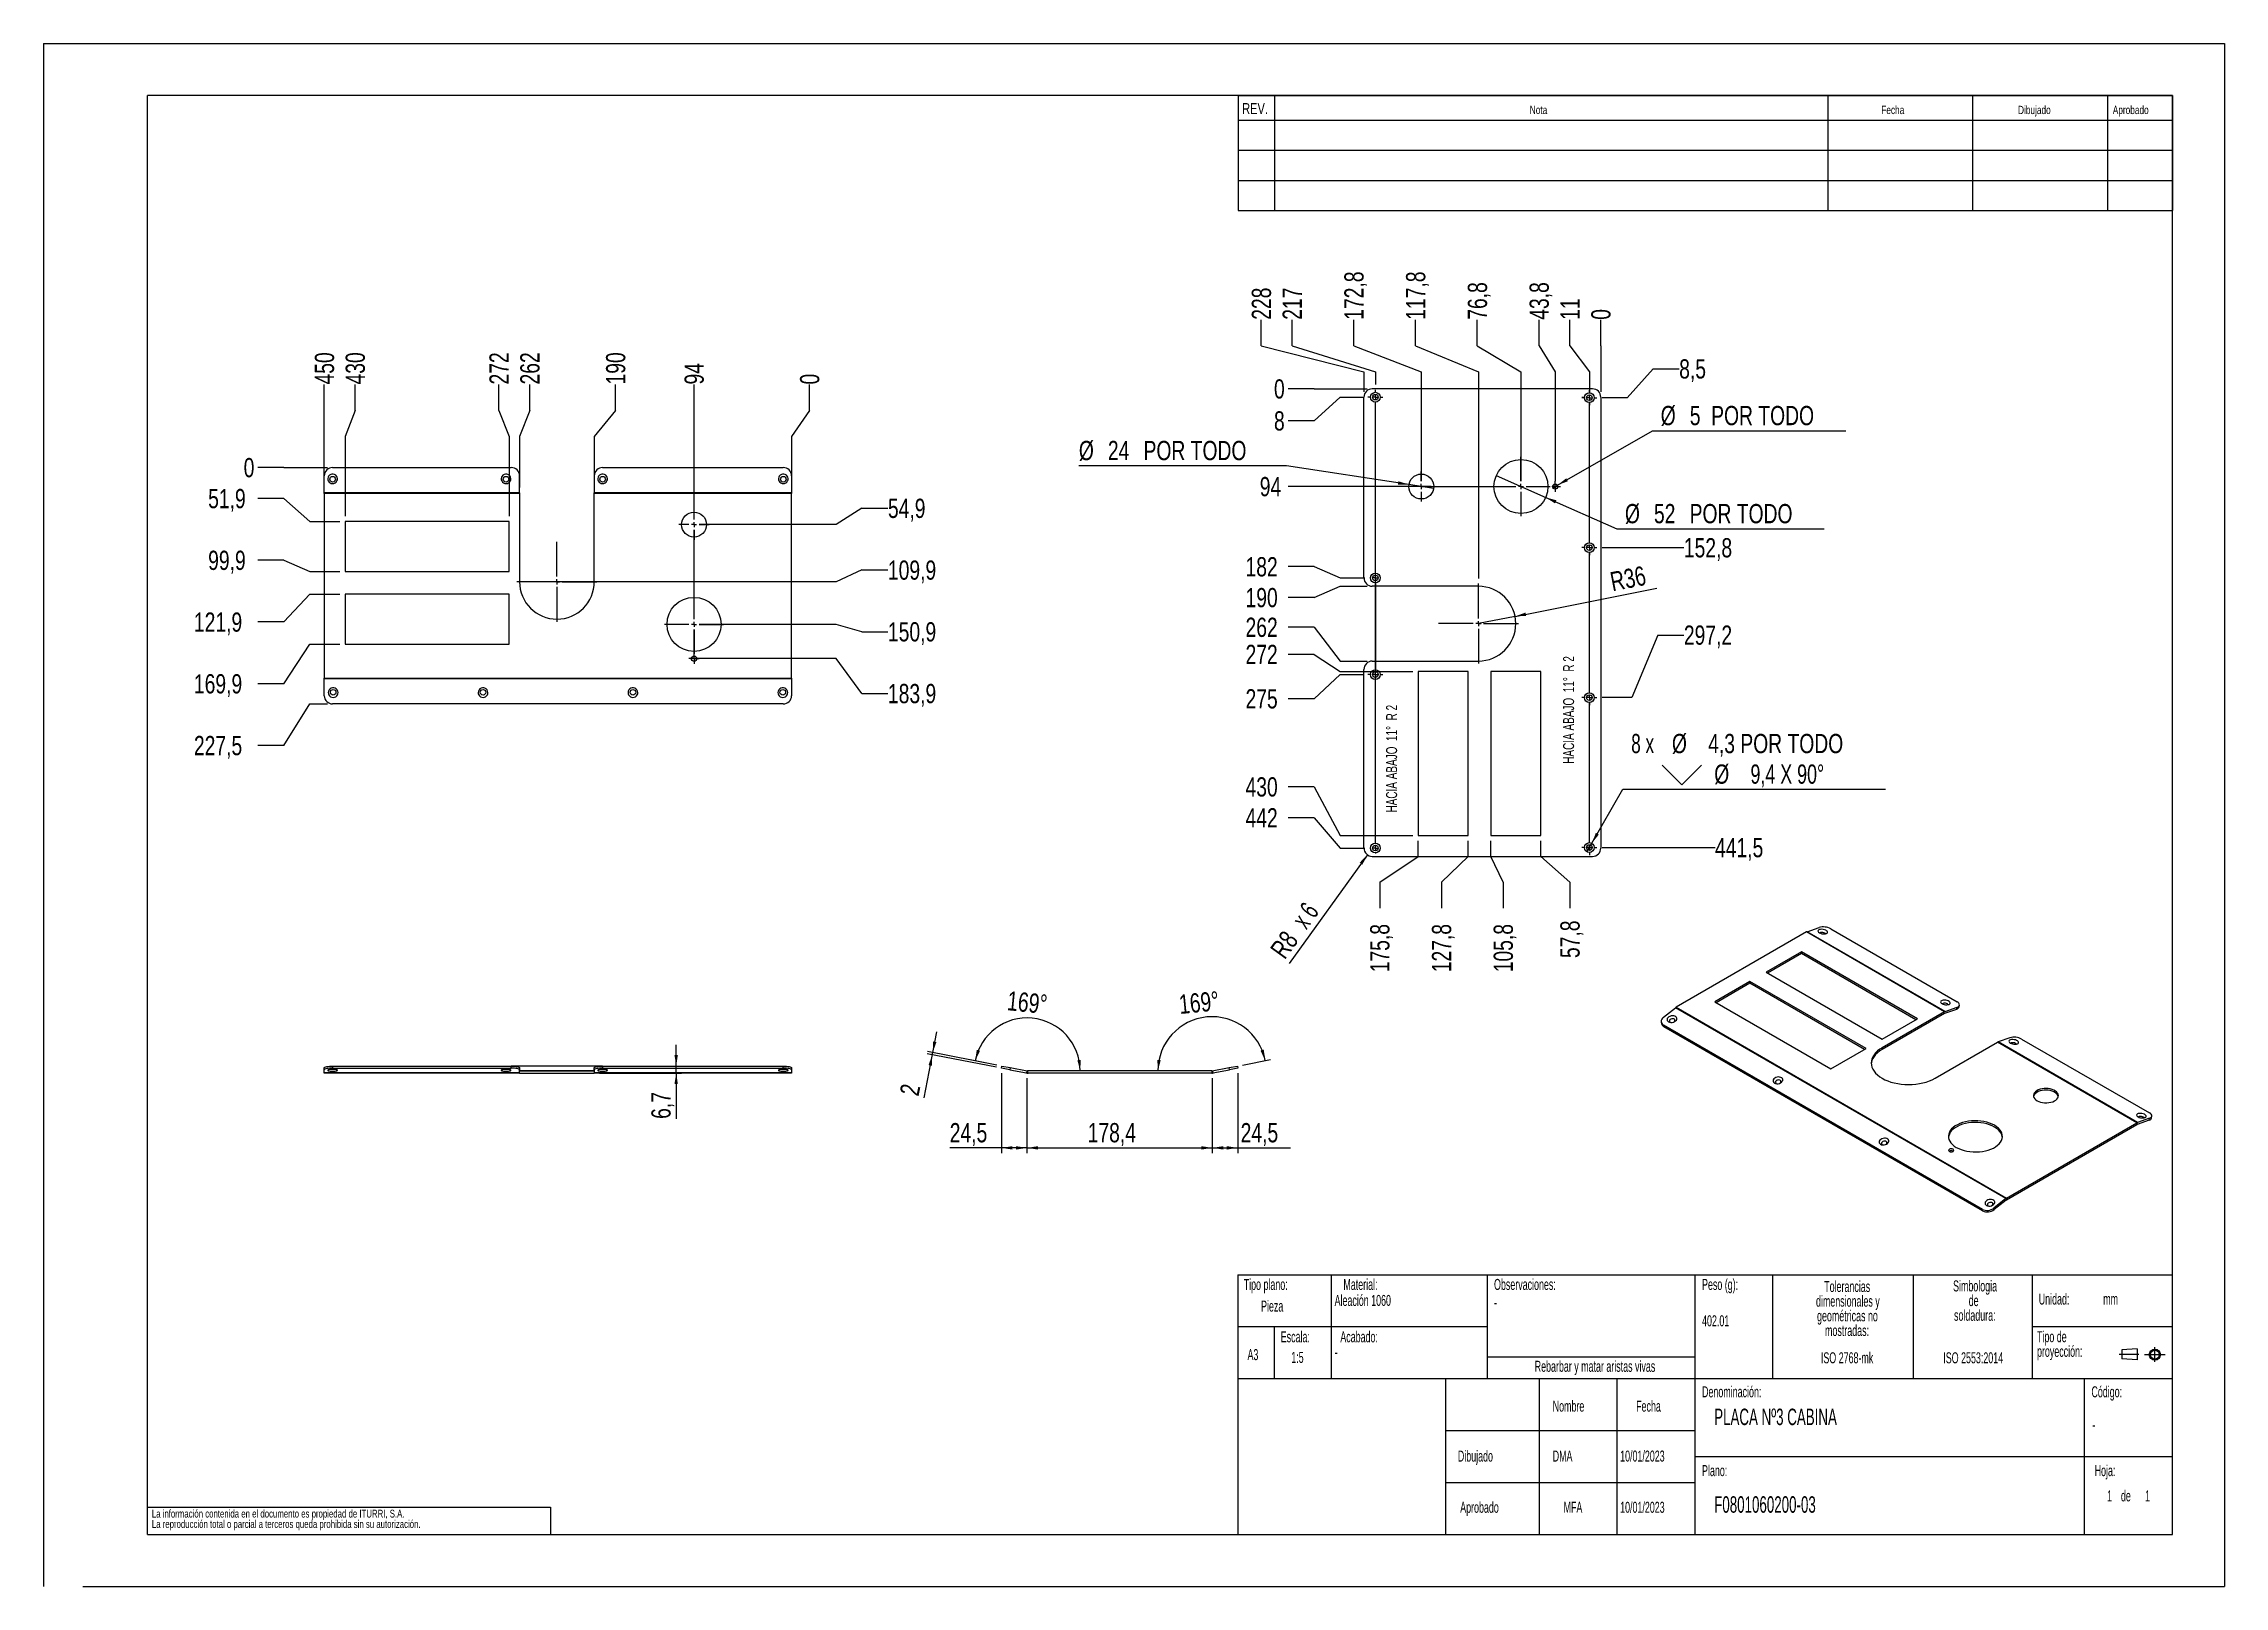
# Model space of a CAD drawing. Extents: x 0 to 888, y 0 to 679.
# Drawn here: x 0 to 420, y 0 to 297 of the extents above; entities that cross this region are included whole.
import ezdxf

# ---------------------------------------------------------------- set-up
doc = ezdxf.new("R2010")
doc.units = 0
doc.linetypes.add('SLD-CENTRADA-TRAZOS-LARGOS', pattern=[19.05, 15.24, -1.27, 1.27, -1.27])
doc.linetypes.add('SLD-CONTINUA', pattern=[0])
doc.layers.get('0').update_dxf_attribs({"linetype": 'CONTINUOUS'})
doc.layers.add('FORMATO', color=7, linetype='SLD-CONTINUA')
doc.layers.add('SLD-0', color=179, linetype='SLD-CONTINUA')
doc.styles.add('SLDTEXTSTYLE0', font='TXT', dxfattribs={"width": 0.605})
doc.styles.add('SLDTEXTSTYLE1', font='TXT', dxfattribs={"width": 0.75})
doc.styles.add('SLDTEXTSTYLE2', font='TXT', dxfattribs={"width": 0.666667})
doc.styles.add('SLDTEXTSTYLE3', font='TXT', dxfattribs={"width": 0.694444})
doc.styles.add('SLDTEXTSTYLE4', font='TXT', dxfattribs={"width": 0.678571})
doc.dimstyles.new('SLDDIMSTYLE0', dxfattribs={"dimtxt": 3.704167, "dimasz": 2.116667, "dimexe": 0, "dimexo": 0.0625, "dimgap": 0.926042, "dimtad": 0, "dimtih": 1, "dimtoh": 1, "dimdec": 0, "dimlfac": 5, "dimrnd": 1e-09, "dimdsep": 46, "dimtxsty": 'SLDTEXTSTYLE1', "dimblk1": 'NONE', "dimblk2": 'NONE', "dimsah": 1, "dimcen": 0.09, "dimadec": 0, "dimazin": 0, "dimtfac": 1, "dimtdec": 0, "dimtofl": 0, "dimtmove": 0, "dimatfit": 3, "dimldrblk": 'NONE', "dimfxl": 1, "dimtolj": 1, "dimtzin": 12, "dimarcsym": 0})
doc.dimstyles.new('SLDDIMSTYLE1', dxfattribs={"dimtxt": 3.704167, "dimasz": 2.116667, "dimexe": 0, "dimexo": 0.0625, "dimgap": 0.926042, "dimtad": 0, "dimtih": 1, "dimtoh": 1, "dimdec": 1, "dimlfac": 5, "dimrnd": 1e-09, "dimzin": 12, "dimdsep": 46, "dimtxsty": 'SLDTEXTSTYLE1', "dimblk1": 'NONE', "dimblk2": 'NONE', "dimsah": 1, "dimcen": 0.09, "dimadec": 0, "dimazin": 0, "dimtfac": 1, "dimtdec": 1, "dimtofl": 0, "dimtmove": 0, "dimatfit": 3, "dimldrblk": 'NONE', "dimfxl": 1, "dimtolj": 1, "dimtzin": 12, "dimarcsym": 0})
doc.dimstyles.new('SLDDIMSTYLE2', dxfattribs={"dimtxt": 3.704167, "dimasz": 2.116667, "dimexe": 0, "dimexo": 0.0625, "dimgap": 0.926042, "dimtad": 0, "dimtih": 1, "dimtoh": 1, "dimdec": 1, "dimlfac": 5, "dimrnd": 1e-09, "dimzin": 12, "dimdsep": 46, "dimtxsty": 'SLDTEXTSTYLE1', "dimblk1": 'NONE', "dimsah": 1, "dimcen": 0, "dimadec": 0, "dimazin": 0, "dimtfac": 1, "dimtdec": 1, "dimtmove": 0, "dimatfit": 3, "dimldrblk": 'NONE', "dimfxl": 1, "dimtolj": 1, "dimtzin": 12, "dimarcsym": 0})
doc.dimstyles.new('SLDDIMSTYLE3', dxfattribs={"dimtxt": 3.704167, "dimasz": 2.116667, "dimexe": 0, "dimexo": 0.0625, "dimgap": 0.926042, "dimtad": 1, "dimdec": 1, "dimlfac": 5, "dimrnd": 1e-09, "dimzin": 12, "dimdsep": 46, "dimtxsty": 'SLDTEXTSTYLE1', "dimsah": 1, "dimcen": 0, "dimadec": 0, "dimazin": 0, "dimtfac": 1, "dimtdec": 1, "dimtofl": 0, "dimtmove": 0, "dimatfit": 3, "dimfxl": 1, "dimtolj": 1, "dimtzin": 12, "dimarcsym": 0})
doc.dimstyles.new('SLDDIMSTYLE4', dxfattribs={"dimtxt": 3.704167, "dimasz": 2.116667, "dimexe": 0, "dimexo": 0.0625, "dimgap": 0.926042, "dimtad": 1, "dimdec": 1, "dimlfac": 5, "dimrnd": 1e-09, "dimzin": 12, "dimdsep": 46, "dimtxsty": 'SLDTEXTSTYLE1', "dimblk1": 'NONE', "dimblk2": 'NONE', "dimsah": 1, "dimcen": 0, "dimadec": 0, "dimazin": 0, "dimtfac": 1, "dimtdec": 1, "dimtofl": 0, "dimtmove": 0, "dimatfit": 3, "dimldrblk": 'NONE', "dimfxl": 1, "dimtolj": 1, "dimtzin": 12, "dimarcsym": 0})
doc.dimstyles.new('SLDDIMSTYLE5', dxfattribs={"dimtxt": 3.704167, "dimasz": 2.116667, "dimexe": 0, "dimexo": 0.0625, "dimgap": 0.926042, "dimtad": 0, "dimtih": 1, "dimtoh": 1, "dimdec": 1, "dimlfac": 5, "dimrnd": 1e-09, "dimzin": 12, "dimdsep": 46, "dimtxsty": 'SLDTEXTSTYLE1', "dimblk1": 'NONE', "dimsah": 1, "dimcen": 0, "dimadec": 0, "dimazin": 0, "dimtfac": 1, "dimtdec": 1, "dimtmove": 0, "dimatfit": 3, "dimldrblk": 'NONE', "dimfxl": 1, "dimtolj": 1, "dimtzin": 12, "dimarcsym": 0})
doc.dimstyles.new('SLDDIMSTYLE6', dxfattribs={"dimtxt": 3.704167, "dimasz": 2.116667, "dimexe": 0, "dimexo": 0.0625, "dimgap": 0.926042, "dimtad": 1, "dimdec": 1, "dimlfac": 5, "dimrnd": 1e-09, "dimzin": 12, "dimdsep": 46, "dimtxsty": 'SLDTEXTSTYLE1', "dimsah": 1, "dimcen": 0.09, "dimadec": 0, "dimazin": 0, "dimtfac": 1, "dimtdec": 1, "dimtmove": 0, "dimatfit": 0, "dimfxl": 1, "dimtolj": 1, "dimtzin": 12, "dimarcsym": 0})
doc.dimstyles.new('SLDDIMSTYLE7', dxfattribs={"dimtxt": 3.704167, "dimasz": 2.116667, "dimexe": 0, "dimexo": 0.0625, "dimgap": 0.926042, "dimtad": 1, "dimdec": 1, "dimlfac": 5, "dimrnd": 1e-09, "dimzin": 12, "dimdsep": 46, "dimtxsty": 'SLDTEXTSTYLE1', "dimsah": 1, "dimcen": 0.09, "dimadec": 0, "dimazin": 0, "dimtfac": 1, "dimtdec": 1, "dimtofl": 0, "dimtmove": 0, "dimatfit": 3, "dimfxl": 1, "dimtolj": 1, "dimtzin": 12, "dimarcsym": 0})
doc.dimstyles.new('SLDDIMSTYLE8', dxfattribs={"dimtxt": 3.704167, "dimasz": 2.116667, "dimexe": 0, "dimexo": 0.0625, "dimgap": 0.926042, "dimtad": 1, "dimdec": 4, "dimlfac": 5, "dimzin": 12, "dimdsep": 46, "dimtxsty": 'SLDTEXTSTYLE1', "dimsah": 1, "dimcen": 0.09, "dimadec": 0, "dimazin": 0, "dimtfac": 1, "dimtofl": 0, "dimtmove": 0, "dimatfit": 3, "dimfxl": 1, "dimtolj": 1, "dimtzin": 12, "dimarcsym": 0})

msp = doc.modelspace()

# ---------------------------------------------------------------- texts
at = {"color": 7, "linetype": 'Continuous', "char_height": 2.11666667, "attachment_point": 2, "rotation": 90, "style": 'SLDTEXTSTYLE4'}
for insert in [(292.637832, 168.722634), (258.554028, 159.338194)]:
    msp.add_mtext('HACIA ABAJO  11°  R 2', dxfattribs=dict(at, insert=insert))
at = {"layer": 'FORMATO', "attachment_point": 1, "style": 'SLDTEXTSTYLE1'}
for s, insert, char_height in [('REV.', (230.835696, 285.55214), 2.1166667), ('Nota', (286.224384, 285.025819), 1.5875), ('Fecha', (353.926406, 285.025819), 1.5875), ('Dibujado', (380.260847, 285.025819), 1.5875), ('Aprobado', (398.510071, 285.025819), 1.5875)]:
    msp.add_mtext(s, dxfattribs=dict(at, insert=insert, char_height=char_height))
at = {"layer": 'SLD-0', "style": 'SLDTEXTSTYLE0'}
for s, insert, char_height, attachment_point in [('Tipo plano:', (231.129291, 59.180865), 2.11666667, 1), ('Tipo plano:', (231.129291, 59.180865), 2.11666667, 1), ('Material:', (250.329669, 59.180865), 2.1166667, 1), ('Material:', (250.329669, 59.180865), 2.1166667, 1), ('Observaciones:', (279.338615, 59.180865), 2.11666667, 1), ('Observaciones:', (279.338615, 59.180865), 2.11666667, 1), ('Peso (g):', (319.403059, 59.180865), 2.1166667, 1), ('Peso (g):', (319.403059, 59.180865), 2.1166667, 1), ('Pieza', (234.472595, 55.019196), 2.1166667, 1), ('Pieza', (234.472595, 55.019196), 2.1166667, 1), ('Aleación 1060', (248.634829, 56.105759), 2.11666667, 1), ('Aleación 1060', (248.634829, 56.105759), 2.11666667, 1), ('Unidad:', (384.246149, 56.370628), 2.1166667, 1), ('Unidad:', (384.246149, 56.370628), 2.1166667, 1), ('mm', (396.662178, 56.370628), 2.1166667, 1), ('mm', (396.662178, 56.370628), 2.1166667, 1), ('-', (279.338615, 55.718116), 2.116667, 1), ('-', (279.338615, 55.718116), 2.116667, 1), ('402.01', (319.403059, 52.181309), 2.1166667, 1), ('402.01', (319.403059, 52.181309), 2.1166667, 1), ('Escala:', (238.263105, 49.101468), 2.1166667, 1), ('Escala:', (238.263105, 49.101468), 2.1166667, 1), ('Acabado:', (249.738277, 49.101468), 2.1166667, 1), ('Acabado:', (249.738277, 49.101468), 2.1166667, 1), ('A3', (231.859349, 45.674368), 2.1166667, 1), ('A3', (231.859349, 45.674368), 2.1166667, 1), ('1:5', (240.290232, 45.134745), 2.1166667, 1), ('1:5', (240.290232, 45.134745), 2.1166667, 1), ('-', (248.634829, 46.175725), 2.116667, 1), ('-', (248.634829, 46.175725), 2.116667, 1), ('Rebarbar y matar aristas vivas', (298.78549, 43.42373), 2.11666667, 2), ('Rebarbar y matar aristas vivas', (298.78549, 43.42373), 2.11666667, 2), ('ISO 2768-mk', (347.336606, 45.060017), 2.11666667, 2), ('ISO 2768-mk', (347.336606, 45.060017), 2.11666667, 2), ('ISO 2553:2014', (371.625387, 45.060017), 2.11666667, 2), ('ISO 2553:2014', (371.625387, 45.060017), 2.11666667, 2), ('Denominación:', (319.403059, 38.514311), 2.11666667, 1), ('Denominación:', (319.403059, 38.514311), 2.11666667, 1), ('Código:', (394.397939, 38.514311), 2.1166667, 1), ('Código:', (394.397939, 38.514311), 2.1166667, 1), ('Nombre', (290.637746, 35.754834), 2.1166667, 1), ('Nombre', (290.637746, 35.754834), 2.1166667, 1), ('Fecha', (306.708331, 35.754834), 2.1166667, 1), ('Fecha', (306.708331, 35.754834), 2.1166667, 1), ('PLACA Nº3 CABINA', (321.73897, 34.217332), 3.175, 1), ('PLACA Nº3 CABINA', (321.73897, 34.217332), 3.175, 1), ('-', (394.586386, 32.193169), 2.116667, 1), ('-', (394.586386, 32.193169), 2.116667, 1), ('Dibujado', (272.373186, 26.140309), 2.1166667, 1), ('Dibujado', (272.373186, 26.140309), 2.1166667, 1), ('DMA', (290.637746, 26.140309), 2.1166667, 1), ('10/01/2023', (303.628654, 26.140309), 2.1166667, 1), ('Plano:', (319.403059, 23.338267), 2.1166667, 1), ('Plano:', (319.403059, 23.338267), 2.1166667, 1), ('Hoja:', (395.013918, 23.338267), 2.1166667, 1), ('Hoja:', (395.013918, 23.338267), 2.1166667, 1), ('F0801060200-03', (321.73897, 17.346761), 3.175, 1), ('F0801060200-03', (321.73897, 17.346761), 3.175, 1), ('1', (397.412714, 18.474904), 2.116667, 1), ('1', (397.412714, 18.474904), 2.116667, 1), ('1', (397.412714, 18.474904), 2.116667, 1), ('1', (397.412714, 18.474904), 2.116667, 1), ('de', (400.077502, 18.474904), 2.1166667, 1), ('de', (400.077502, 18.474904), 2.1166667, 1), ('de', (400.077502, 18.474904), 2.1166667, 1), ('de', (400.077502, 18.474904), 2.1166667, 1), ('1', (404.7308, 18.474904), 2.116667, 1), ('1', (404.7308, 18.474904), 2.116667, 1), ('1', (404.7308, 18.474904), 2.116667, 1), ('1', (404.7308, 18.474904), 2.116667, 1), ('Aprobado', (272.824542, 16.282359), 2.1166667, 1), ('Aprobado', (272.824542, 16.282359), 2.1166667, 1), ('MFA', (292.735058, 16.282359), 2.1166667, 1), ('10/01/2023', (303.628654, 16.282359), 2.1166667, 1)]:
    msp.add_mtext(s, dxfattribs=dict(at, insert=insert, char_height=char_height, attachment_point=attachment_point))

# ---------------------------------------------------------------- blocks, each defined once
blk = doc.blocks.new('BLOQUE3')
at = {"color": 7, "linetype": 'SLD-CENTRADA-TRAZOS-LARGOS'}
for p, q in [((397.92, 130.06), (394.8, 130.06)), ((398.88, 130.02), (402.16, 130.02)), ((400.52, 128.85), (400.52, 131.19))]:
    blk.add_line(p, q, dxfattribs=at)
at = {"color": 7, "linetype": 'SLD-CONTINUA'}
for p, q in [((397.68, 130.95), (395.23, 130.77)), ((395.23, 130.77), (395.23, 129.34)), ((397.68, 130.95), (397.68, 129.16)), ((397.68, 129.16), (395.23, 129.34))]:
    blk.add_line(p, q, dxfattribs=at)
for radius in [0.892, 0.713]:
    blk.add_circle((400.52, 130.02), radius, dxfattribs=at)
blk = doc.blocks.new('SW_NOTE_0')
at = {"layer": 'SLD-0', "color": 0, "attachment_point": 2, "style": 'SLDTEXTSTYLE0'}
for s, insert, char_height in [('dimensionales y', (7.54, -0.09), 2.1167), ('Tolerancias', (7.41, 2.73), 2.1167), ('geométricas no', (7.46, -2.92), 2.1167), ('mostradas:', (7.38, -5.74), 2.117)]:
    blk.add_mtext(s, dxfattribs=dict(at, insert=insert, char_height=char_height))
blk = doc.blocks.new('SW_NOTE_0_1')
at = {"layer": 'SLD-0', "color": 0, "attachment_point": 1, "style": 'SLDTEXTSTYLE0'}
for s, insert, char_height in [('Tipo de', (0, 2.73), 2.117), ('proyección:', (0, -0.09), 2.1167)]:
    blk.add_mtext(s, dxfattribs=dict(at, insert=insert, char_height=char_height))
blk = doc.blocks.new('SW_NOTE_0_2')
at = {"layer": 'SLD-0', "color": 0, "char_height": 2.117, "attachment_point": 2, "style": 'SLDTEXTSTYLE0'}
for s, insert in [('Simbologia', (7.11, 2.73)), ('de', (6.84, -0.09)), ('soldadura:', (7.06, -2.92))]:
    blk.add_mtext(s, dxfattribs=dict(at, insert=insert))
blk = doc.blocks.new('SW_NOTE_0_3')
at = {"layer": 'SLD-0', "color": 0, "char_height": 1.5, "attachment_point": 1, "style": 'SLDTEXTSTYLE1'}
for s, insert in [('La información contenida en el documento es propiedad de ITURRI, S.A.', (0, 1.93)), ('La reproducción total o parcial a terceros queda prohibida sin su autorización.', (0, -0.07))]:
    blk.add_mtext(s, dxfattribs=dict(at, insert=insert))
blk = doc.blocks.new('SW_NOTE_0_4')
at = {"layer": 'SLD-0', "color": 0, "attachment_point": 2, "style": 'SLDTEXTSTYLE0'}
for s, insert, char_height in [('dimensionales y', (7.54, -0.09), 2.1167), ('Tolerancias', (7.41, 2.73), 2.1167), ('geométricas no', (7.46, -2.92), 2.1167), ('mostradas:', (7.38, -5.74), 2.117)]:
    blk.add_mtext(s, dxfattribs=dict(at, insert=insert, char_height=char_height))
blk = doc.blocks.new('SW_NOTE_0_5')
at = {"layer": 'SLD-0', "color": 0, "attachment_point": 1, "style": 'SLDTEXTSTYLE0'}
for s, insert, char_height in [('Tipo de', (0, 2.73), 2.117), ('proyección:', (0, -0.09), 2.1167)]:
    blk.add_mtext(s, dxfattribs=dict(at, insert=insert, char_height=char_height))
blk = doc.blocks.new('SW_NOTE_0_6')
at = {"layer": 'SLD-0', "color": 0, "char_height": 2.117, "attachment_point": 2, "style": 'SLDTEXTSTYLE0'}
for s, insert in [('Simbologia', (7.11, 2.73)), ('de', (6.84, -0.09)), ('soldadura:', (7.06, -2.92))]:
    blk.add_mtext(s, dxfattribs=dict(at, insert=insert))
blk = doc.blocks.new('SW_NOTE_0_7')
at = {"layer": 'SLD-0', "color": 0, "char_height": 1.5, "attachment_point": 1, "style": 'SLDTEXTSTYLE1'}
for s, insert in [('La información contenida en el documento es propiedad de ITURRI, S.A.', (0, 1.93)), ('La reproducción total o parcial a terceros queda prohibida sin su autorización.', (0, -0.07))]:
    blk.add_mtext(s, dxfattribs=dict(at, insert=insert))
blk = doc.blocks.new('_D')
at = {"layer": 'FORMATO', "transparency": 16777216}
for p, q in [((147.51, 226.38), (147.51, 231.38)), ((147.51, 226.38), (144.06, 221.38)), ((144.06, 221.38), (144.06, 211.55))]:
    blk.add_line(p, q, dxfattribs=at)
at = {"layer": 'FORMATO', "transparency": 16777216, "insert": (145.68, 231.38), "char_height": 3.7, "attachment_point": 1, "rotation": 90, "style": 'SLDTEXTSTYLE1'}
blk.add_mtext('0', dxfattribs=at)
blk = doc.blocks.new('_NONE')
blk = doc.blocks.new('_D_1')
at = {"layer": 'FORMATO', "color": 7, "transparency": 16777216}
blk.add_line((125.26, 205.4), (125.26, 231.38), dxfattribs=at)
at = {"layer": 'FORMATO', "color": 7, "transparency": 16777216, "insert": (123.43, 231.38), "char_height": 3.704, "attachment_point": 1, "rotation": 90, "style": 'SLDTEXTSTYLE1'}
blk.add_mtext('94', dxfattribs=at)
blk = doc.blocks.new('_D_2')
at = {"layer": 'FORMATO', "color": 7, "transparency": 16777216}
for p, q in [((110.15, 226.38), (110.15, 231.38)), ((110.15, 226.38), (106.06, 221.38)), ((106.06, 221.38), (106.06, 211.55))]:
    blk.add_line(p, q, dxfattribs=at)
at = {"layer": 'FORMATO', "color": 7, "transparency": 16777216, "insert": (108.32, 231.38), "char_height": 3.704, "attachment_point": 1, "rotation": 90, "style": 'SLDTEXTSTYLE1'}
blk.add_mtext('190', dxfattribs=at)
blk = doc.blocks.new('_D_3')
at = {"layer": 'FORMATO', "color": 7, "transparency": 16777216}
for p, q in [((93.63, 226.38), (93.63, 231.38)), ((93.63, 226.38), (91.66, 221.38)), ((91.66, 221.38), (91.66, 211.55))]:
    blk.add_line(p, q, dxfattribs=at)
at = {"layer": 'FORMATO', "color": 7, "transparency": 16777216, "insert": (91.8, 231.38), "char_height": 3.704, "attachment_point": 1, "rotation": 90, "style": 'SLDTEXTSTYLE1'}
blk.add_mtext('262', dxfattribs=at)
blk = doc.blocks.new('_D_4')
at = {"layer": 'FORMATO', "color": 7, "transparency": 16777216}
for p, q in [((87.69, 226.38), (87.69, 231.38)), ((87.69, 226.38), (89.66, 221.38)), ((89.66, 221.38), (89.66, 206))]:
    blk.add_line(p, q, dxfattribs=at)
at = {"layer": 'FORMATO', "color": 7, "transparency": 16777216, "insert": (85.86, 231.38), "char_height": 3.704, "attachment_point": 1, "rotation": 90, "style": 'SLDTEXTSTYLE1'}
blk.add_mtext('272', dxfattribs=at)
blk = doc.blocks.new('_D_5')
at = {"layer": 'FORMATO', "color": 7, "transparency": 16777216}
for p, q in [((60.01, 226.38), (60.01, 231.38)), ((60.01, 226.38), (58.06, 221.38)), ((58.06, 221.38), (58.06, 206))]:
    blk.add_line(p, q, dxfattribs=at)
at = {"layer": 'FORMATO', "color": 7, "transparency": 16777216, "insert": (58.17, 231.38), "char_height": 3.704, "attachment_point": 1, "rotation": 90, "style": 'SLDTEXTSTYLE1'}
blk.add_mtext('430', dxfattribs=at)
blk = doc.blocks.new('_D_6')
at = {"layer": 'FORMATO', "color": 7, "transparency": 16777216}
blk.add_line((54.06, 211.55), (54.06, 231.38), dxfattribs=at)
at = {"layer": 'FORMATO', "color": 7, "transparency": 16777216, "insert": (52.23, 231.38), "char_height": 3.704, "attachment_point": 1, "rotation": 90, "style": 'SLDTEXTSTYLE1'}
blk.add_mtext('450', dxfattribs=at)
blk = doc.blocks.new('_D_7')
at = {"layer": 'FORMATO', "transparency": 16777216}
for p, q in [((46.26, 215.38), (41.26, 215.38)), ((46.26, 215.38), (51.26, 215.38)), ((51.26, 215.38), (54.66, 215.38))]:
    blk.add_line(p, q, dxfattribs=at)
at = {"layer": 'FORMATO', "transparency": 16777216, "insert": (38.53, 217.22), "char_height": 3.7, "attachment_point": 1, "style": 'SLDTEXTSTYLE1'}
blk.add_mtext('0', dxfattribs=at)
blk = doc.blocks.new('_D_8')
at = {"layer": 'FORMATO', "color": 7, "transparency": 16777216}
for p, q in [((46.26, 209.44), (41.26, 209.44)), ((46.26, 209.44), (51.26, 205)), ((51.26, 205), (57.06, 205))]:
    blk.add_line(p, q, dxfattribs=at)
at = {"layer": 'FORMATO', "color": 7, "transparency": 16777216, "insert": (31.69, 211.27), "char_height": 3.704, "attachment_point": 1, "style": 'SLDTEXTSTYLE1'}
blk.add_mtext('51,9', dxfattribs=at)
blk = doc.blocks.new('_D_9')
at = {"layer": 'FORMATO', "color": 7, "transparency": 16777216}
for p, q in [((157.61, 207.56), (152.61, 204.4)), ((157.61, 207.56), (162.61, 207.56)), ((152.61, 204.4), (126.26, 204.4))]:
    blk.add_line(p, q, dxfattribs=at)
at = {"layer": 'FORMATO', "color": 7, "transparency": 16777216, "insert": (162.61, 209.39), "char_height": 3.704, "attachment_point": 1, "style": 'SLDTEXTSTYLE1'}
blk.add_mtext('54,9', dxfattribs=at)
blk = doc.blocks.new('_D_10')
at = {"layer": 'FORMATO', "color": 7, "transparency": 16777216}
for p, q in [((46.26, 197.55), (41.26, 197.55)), ((46.26, 197.55), (51.26, 195.4)), ((51.26, 195.4), (57.06, 195.4))]:
    blk.add_line(p, q, dxfattribs=at)
at = {"layer": 'FORMATO', "color": 7, "transparency": 16777216, "insert": (31.69, 199.38), "char_height": 3.704, "attachment_point": 1, "style": 'SLDTEXTSTYLE1'}
blk.add_mtext('99,9', dxfattribs=at)
blk = doc.blocks.new('_D_11')
at = {"layer": 'FORMATO', "color": 7, "transparency": 16777216}
for p, q in [((152.61, 193.4), (92.16, 193.4)), ((157.61, 195.67), (152.61, 193.4)), ((157.61, 195.67), (162.61, 195.67))]:
    blk.add_line(p, q, dxfattribs=at)
at = {"layer": 'FORMATO', "color": 7, "transparency": 16777216, "insert": (162.61, 197.5), "char_height": 3.704, "attachment_point": 1, "style": 'SLDTEXTSTYLE1'}
blk.add_mtext('109,9', dxfattribs=at)
blk = doc.blocks.new('_D_12')
at = {"layer": 'FORMATO', "color": 7, "transparency": 16777216}
for p, q in [((46.26, 185.66), (51.26, 191)), ((51.26, 191), (57.06, 191)), ((46.26, 185.66), (41.26, 185.66))]:
    blk.add_line(p, q, dxfattribs=at)
at = {"layer": 'FORMATO', "color": 7, "transparency": 16777216, "insert": (28.95, 187.49), "char_height": 3.704, "attachment_point": 1, "style": 'SLDTEXTSTYLE1'}
blk.add_mtext('121,9', dxfattribs=at)
blk = doc.blocks.new('_D_13')
at = {"layer": 'FORMATO', "color": 7, "transparency": 16777216}
for p, q in [((152.61, 185.2), (126.26, 185.2)), ((157.61, 183.78), (152.61, 185.2)), ((157.61, 183.78), (162.61, 183.78))]:
    blk.add_line(p, q, dxfattribs=at)
at = {"layer": 'FORMATO', "color": 7, "transparency": 16777216, "insert": (162.61, 185.62), "char_height": 3.704, "attachment_point": 1, "style": 'SLDTEXTSTYLE1'}
blk.add_mtext('150,9', dxfattribs=at)
blk = doc.blocks.new('_D_14')
at = {"layer": 'FORMATO', "color": 7, "transparency": 16777216}
for p, q in [((46.26, 173.77), (51.26, 181.4)), ((51.26, 181.4), (57.06, 181.4)), ((46.26, 173.77), (41.26, 173.77))]:
    blk.add_line(p, q, dxfattribs=at)
at = {"layer": 'FORMATO', "color": 7, "transparency": 16777216, "insert": (28.95, 175.61), "char_height": 3.704, "attachment_point": 1, "style": 'SLDTEXTSTYLE1'}
blk.add_mtext('169,9', dxfattribs=at)
blk = doc.blocks.new('_D_15')
at = {"layer": 'FORMATO', "color": 7, "transparency": 16777216}
for p, q in [((152.61, 178.6), (125.26, 178.6)), ((157.61, 171.9), (152.61, 178.6)), ((157.61, 171.9), (162.61, 171.9))]:
    blk.add_line(p, q, dxfattribs=at)
at = {"layer": 'FORMATO', "color": 7, "transparency": 16777216, "insert": (162.61, 173.73), "char_height": 3.704, "attachment_point": 1, "style": 'SLDTEXTSTYLE1'}
blk.add_mtext('183,9', dxfattribs=at)
blk = doc.blocks.new('_D_16')
at = {"layer": 'FORMATO', "color": 7, "transparency": 16777216}
for p, q in [((46.26, 161.89), (51.26, 169.88)), ((51.26, 169.88), (54.66, 169.88)), ((46.26, 161.89), (41.26, 161.89))]:
    blk.add_line(p, q, dxfattribs=at)
at = {"layer": 'FORMATO', "color": 7, "transparency": 16777216, "insert": (28.95, 163.72), "char_height": 3.704, "attachment_point": 1, "style": 'SLDTEXTSTYLE1'}
blk.add_mtext('227,5', dxfattribs=at)
blk = doc.blocks.new('SW_CENTERMARKSYMBOL_0')
at = {"layer": 'FORMATO', "color": 0}
for p, q in [((0, 1), (0, 7.7)), ((-1, 0), (-7.7, 0)), ((0, 0), (-0.5, 0)), ((0, 0), (0, 0.5)), ((0, 0), (0, -0.5)), ((0, 0), (0.5, 0)), ((1, 0), (7.7, 0)), ((0, -1), (0, -7.7))]:
    blk.add_line(p, q, dxfattribs=at)
blk = doc.blocks.new('SW_CENTERMARKSYMBOL_1')
at = {"layer": 'FORMATO', "color": 0}
for p, q in [((-1, 0), (-2.9, 0)), ((0, 0), (-0.5, 0)), ((0, 1), (0, 2.9)), ((0, 0), (0, 0.5)), ((0, 0), (0, -0.5)), ((0, 0), (0.5, 0)), ((1, 0), (2.9, 0)), ((0, -1), (0, -2.9))]:
    blk.add_line(p, q, dxfattribs=at)
blk = doc.blocks.new('SW_CENTERMARKSYMBOL_2')
at = {"layer": 'FORMATO', "color": 0}
for p, q in [((0, 1), (0, 5.7)), ((-1, 0), (-5.7, 0)), ((0, 0), (-0.5, 0)), ((0, 0), (0, 0.5)), ((0, 0), (0, -0.5)), ((0, 0), (0.5, 0)), ((1, 0), (5.7, 0)), ((0, -1), (0, -5.7))]:
    blk.add_line(p, q, dxfattribs=at)
blk = doc.blocks.new('SW_CENTERMARKSYMBOL_3')
at = {"layer": 'FORMATO', "color": 0}
for p, q in [((-0.5, 0), (-1, 0)), ((0, 0), (-0.5, 0)), ((0, 0.5), (0, 1)), ((0, 0), (0, 0.5)), ((0, 0), (0, -0.5)), ((0, 0), (0.5, 0)), ((0.5, 0), (1, 0)), ((0, -0.5), (0, -1))]:
    blk.add_line(p, q, dxfattribs=at)
blk = doc.blocks.new('SW_CENTERMARKSYMBOL_4')
at = {"layer": 'FORMATO', "color": 0}
for p, q in [((-1, 0), (-2.9, 0)), ((0, 0), (-0.5, 0)), ((0, 1), (0, 2.9)), ((0, 0), (0, 0.5)), ((0, 0), (0, -0.5)), ((0, 0), (0.5, 0)), ((1, 0), (2.9, 0)), ((0, -18.2), (0, -1)), ((-1, -19.2), (-5.7, -19.2)), ((0, -19.2), (-0.5, -19.2)), ((0, -19.2), (0, -18.7)), ((0, -19.2), (0, -19.7)), ((0, -19.2), (0.5, -19.2)), ((0, -24.8), (0, -20.2)), ((1, -19.2), (5.7, -19.2)), ((-0.5, -25.8), (-1, -25.8)), ((0, -25.8), (-0.5, -25.8)), ((0, -25.8), (0, -25.3)), ((0, -25.8), (0, -26.3)), ((0, -25.8), (0.5, -25.8)), ((0, -26.3), (0, -26.8)), ((0.5, -25.8), (1, -25.8))]:
    blk.add_line(p, q, dxfattribs=at)
blk = doc.blocks.new('_D_17')
at = {"layer": 'FORMATO', "transparency": 16777216}
for p, q in [((299.9, 238.84), (299.9, 243.84)), ((299.9, 238.84), (299.9, 233.84)), ((299.9, 233.84), (299.9, 229.94))]:
    blk.add_line(p, q, dxfattribs=at)
at = {"layer": 'FORMATO', "transparency": 16777216, "insert": (298.07, 243.84), "char_height": 3.7, "attachment_point": 1, "rotation": 90, "style": 'SLDTEXTSTYLE1'}
blk.add_mtext('0', dxfattribs=at)
blk = doc.blocks.new('_D_18')
at = {"layer": 'FORMATO', "color": 7, "transparency": 16777216}
for p, q in [((293.95, 238.84), (293.95, 243.84)), ((293.95, 238.84), (297.7, 233.84)), ((297.7, 233.84), (297.7, 229.84))]:
    blk.add_line(p, q, dxfattribs=at)
at = {"layer": 'FORMATO', "color": 7, "transparency": 16777216, "insert": (292.12, 243.84), "char_height": 3.704, "attachment_point": 1, "rotation": 90, "style": 'SLDTEXTSTYLE1'}
blk.add_mtext('11', dxfattribs=at)
blk = doc.blocks.new('_D_19')
at = {"layer": 'FORMATO', "color": 7, "transparency": 16777216}
for p, q in [((288.33, 140.54), (288.33, 143.54)), ((293.95, 135.54), (288.33, 140.54)), ((293.95, 135.54), (293.95, 130.54))]:
    blk.add_line(p, q, dxfattribs=at)
at = {"layer": 'FORMATO', "color": 7, "transparency": 16777216, "insert": (292.12, 120.96), "char_height": 3.704, "attachment_point": 1, "rotation": 90, "style": 'SLDTEXTSTYLE1'}
blk.add_mtext('57,8', dxfattribs=at)
blk = doc.blocks.new('_D_20')
at = {"layer": 'FORMATO', "color": 7, "transparency": 16777216}
for p, q in [((288.01, 238.84), (288.01, 243.84)), ((288.01, 238.84), (291.13, 233.84)), ((291.13, 233.84), (291.13, 212.74))]:
    blk.add_line(p, q, dxfattribs=at)
at = {"layer": 'FORMATO', "color": 7, "transparency": 16777216, "insert": (286.18, 243.84), "char_height": 3.704, "attachment_point": 1, "rotation": 90, "style": 'SLDTEXTSTYLE1'}
blk.add_mtext('43,8', dxfattribs=at)
blk = doc.blocks.new('_D_21')
at = {"layer": 'FORMATO', "color": 7, "transparency": 16777216}
for p, q in [((278.73, 140.54), (278.73, 143.54)), ((281.1, 135.54), (278.73, 140.54)), ((281.1, 135.54), (281.1, 130.54))]:
    blk.add_line(p, q, dxfattribs=at)
at = {"layer": 'FORMATO', "color": 7, "transparency": 16777216, "insert": (279.27, 118.22), "char_height": 3.704, "attachment_point": 1, "rotation": 90, "style": 'SLDTEXTSTYLE1'}
blk.add_mtext('105,8', dxfattribs=at)
blk = doc.blocks.new('_D_22')
at = {"layer": 'FORMATO', "color": 7, "transparency": 16777216}
for p, q in [((276.12, 238.84), (276.12, 243.84)), ((276.12, 238.84), (284.53, 233.84)), ((284.53, 233.84), (284.53, 212.74))]:
    blk.add_line(p, q, dxfattribs=at)
at = {"layer": 'FORMATO', "color": 7, "transparency": 16777216, "insert": (274.29, 243.84), "char_height": 3.704, "attachment_point": 1, "rotation": 90, "style": 'SLDTEXTSTYLE1'}
blk.add_mtext('76,8', dxfattribs=at)
blk = doc.blocks.new('_D_23')
at = {"layer": 'FORMATO', "color": 7, "transparency": 16777216}
for p, q in [((274.33, 140.54), (274.33, 143.54)), ((269.21, 135.54), (274.33, 140.54)), ((269.21, 135.54), (269.21, 130.54))]:
    blk.add_line(p, q, dxfattribs=at)
at = {"layer": 'FORMATO', "color": 7, "transparency": 16777216, "insert": (267.38, 118.22), "char_height": 3.704, "attachment_point": 1, "rotation": 90, "style": 'SLDTEXTSTYLE1'}
blk.add_mtext('127,8', dxfattribs=at)
blk = doc.blocks.new('_D_24')
at = {"layer": 'FORMATO', "color": 7, "transparency": 16777216}
for p, q in [((264.23, 238.84), (264.23, 243.84)), ((264.23, 238.84), (276.33, 233.84)), ((276.33, 233.84), (276.33, 194.04))]:
    blk.add_line(p, q, dxfattribs=at)
at = {"layer": 'FORMATO', "color": 7, "transparency": 16777216, "insert": (262.4, 243.84), "char_height": 3.704, "attachment_point": 1, "rotation": 90, "style": 'SLDTEXTSTYLE1'}
blk.add_mtext('117,8', dxfattribs=at)
blk = doc.blocks.new('_D_25')
at = {"layer": 'FORMATO', "color": 7, "transparency": 16777216}
for p, q in [((264.73, 140.54), (264.73, 143.54)), ((257.32, 135.54), (264.73, 140.54)), ((257.32, 135.54), (257.32, 130.54))]:
    blk.add_line(p, q, dxfattribs=at)
at = {"layer": 'FORMATO', "color": 7, "transparency": 16777216, "insert": (255.49, 118.22), "char_height": 3.704, "attachment_point": 1, "rotation": 90, "style": 'SLDTEXTSTYLE1'}
blk.add_mtext('175,8', dxfattribs=at)
blk = doc.blocks.new('_D_26')
at = {"layer": 'FORMATO', "color": 7, "transparency": 16777216}
for p, q in [((252.34, 238.84), (252.34, 243.84)), ((252.34, 238.84), (265.33, 233.84)), ((265.33, 233.84), (265.33, 212.74))]:
    blk.add_line(p, q, dxfattribs=at)
at = {"layer": 'FORMATO', "color": 7, "transparency": 16777216, "insert": (250.51, 243.84), "char_height": 3.704, "attachment_point": 1, "rotation": 90, "style": 'SLDTEXTSTYLE1'}
blk.add_mtext('172,8', dxfattribs=at)
blk = doc.blocks.new('_D_27')
at = {"layer": 'FORMATO', "color": 7, "transparency": 16777216}
for p, q in [((240.46, 238.84), (240.46, 243.84)), ((240.46, 238.84), (256.49, 233.84)), ((256.49, 233.84), (256.49, 231.38))]:
    blk.add_line(p, q, dxfattribs=at)
at = {"layer": 'FORMATO', "color": 7, "transparency": 16777216, "insert": (238.62, 243.84), "char_height": 3.704, "attachment_point": 1, "rotation": 90, "style": 'SLDTEXTSTYLE1'}
blk.add_mtext('217', dxfattribs=at)
blk = doc.blocks.new('_D_28')
at = {"layer": 'FORMATO', "color": 7, "transparency": 16777216}
for p, q in [((234.51, 238.84), (234.51, 243.84)), ((234.51, 238.84), (254.29, 233.84)), ((254.29, 233.84), (254.29, 229.94))]:
    blk.add_line(p, q, dxfattribs=at)
at = {"layer": 'FORMATO', "color": 7, "transparency": 16777216, "insert": (232.68, 243.84), "char_height": 3.704, "attachment_point": 1, "rotation": 90, "style": 'SLDTEXTSTYLE1'}
blk.add_mtext('228', dxfattribs=at)
blk = doc.blocks.new('_D_29')
at = {"layer": 'FORMATO', "transparency": 16777216}
for p, q in [((244.69, 230.54), (239.69, 230.54)), ((244.69, 230.54), (249.69, 230.54)), ((249.69, 230.54), (254.89, 230.54))]:
    blk.add_line(p, q, dxfattribs=at)
at = {"layer": 'FORMATO', "transparency": 16777216, "insert": (236.96, 232.37), "char_height": 3.7, "attachment_point": 1, "style": 'SLDTEXTSTYLE1'}
blk.add_mtext('0', dxfattribs=at)
blk = doc.blocks.new('_D_30')
at = {"layer": 'FORMATO', "color": 7, "transparency": 16777216}
for p, q in [((244.69, 224.39), (249.69, 228.94)), ((249.69, 228.94), (254.05, 228.94)), ((244.69, 224.39), (239.69, 224.39))]:
    blk.add_line(p, q, dxfattribs=at)
at = {"layer": 'FORMATO', "color": 7, "transparency": 16777216, "insert": (236.96, 226.22), "char_height": 3.7, "attachment_point": 1, "style": 'SLDTEXTSTYLE1'}
blk.add_mtext('8', dxfattribs=at)
blk = doc.blocks.new('_D_31')
at = {"layer": 'FORMATO', "color": 7, "transparency": 16777216}
blk.add_line((267.23, 211.74), (239.69, 211.74), dxfattribs=at)
at = {"layer": 'FORMATO', "color": 7, "transparency": 16777216, "insert": (234.22, 213.57), "char_height": 3.704, "attachment_point": 1, "style": 'SLDTEXTSTYLE1'}
blk.add_mtext('94', dxfattribs=at)
blk = doc.blocks.new('_D_32')
at = {"layer": 'FORMATO', "color": 7, "transparency": 16777216}
blk.add_line((300.14, 199.97), (315.9, 199.97), dxfattribs=at)
at = {"layer": 'FORMATO', "color": 7, "transparency": 16777216, "insert": (315.9, 201.8), "char_height": 3.704, "attachment_point": 1, "style": 'SLDTEXTSTYLE1'}
blk.add_mtext('152,8', dxfattribs=at)
blk = doc.blocks.new('_D_33')
at = {"layer": 'FORMATO', "color": 7, "transparency": 16777216}
for p, q in [((244.69, 196.31), (239.69, 196.31)), ((244.69, 196.31), (249.69, 194.14)), ((249.69, 194.14), (254.45, 194.14))]:
    blk.add_line(p, q, dxfattribs=at)
at = {"layer": 'FORMATO', "color": 7, "transparency": 16777216, "insert": (231.48, 198.14), "char_height": 3.704, "attachment_point": 1, "style": 'SLDTEXTSTYLE1'}
blk.add_mtext('182', dxfattribs=at)
blk = doc.blocks.new('_D_34')
at = {"layer": 'FORMATO', "color": 7, "transparency": 16777216}
for p, q in [((244.69, 190.36), (239.69, 190.36)), ((244.69, 190.36), (249.69, 192.54)), ((249.69, 192.54), (254.89, 192.54))]:
    blk.add_line(p, q, dxfattribs=at)
at = {"layer": 'FORMATO', "color": 7, "transparency": 16777216, "insert": (231.48, 192.2), "char_height": 3.704, "attachment_point": 1, "style": 'SLDTEXTSTYLE1'}
blk.add_mtext('190', dxfattribs=at)
blk = doc.blocks.new('_D_35')
at = {"layer": 'FORMATO', "color": 7, "transparency": 16777216}
for p, q in [((244.69, 184.65), (239.69, 184.65)), ((244.69, 184.65), (249.69, 178.14)), ((249.69, 178.14), (254.89, 178.14))]:
    blk.add_line(p, q, dxfattribs=at)
at = {"layer": 'FORMATO', "color": 7, "transparency": 16777216, "insert": (231.48, 186.49), "char_height": 3.704, "attachment_point": 1, "style": 'SLDTEXTSTYLE1'}
blk.add_mtext('262', dxfattribs=at)
blk = doc.blocks.new('_D_36')
at = {"layer": 'FORMATO', "color": 7, "transparency": 16777216}
for p, q in [((310.9, 183.15), (305.9, 171.1)), ((310.9, 183.15), (315.9, 183.15)), ((305.9, 171.1), (300.14, 171.1))]:
    blk.add_line(p, q, dxfattribs=at)
at = {"layer": 'FORMATO', "color": 7, "transparency": 16777216, "insert": (315.9, 184.98), "char_height": 3.704, "attachment_point": 1, "style": 'SLDTEXTSTYLE1'}
blk.add_mtext('297,2', dxfattribs=at)
blk = doc.blocks.new('_D_37')
at = {"layer": 'FORMATO', "color": 7, "transparency": 16777216}
for p, q in [((244.69, 179.43), (239.69, 179.43)), ((244.69, 179.43), (249.69, 176.14)), ((249.69, 176.14), (263.73, 176.14))]:
    blk.add_line(p, q, dxfattribs=at)
at = {"layer": 'FORMATO', "color": 7, "transparency": 16777216, "insert": (231.48, 181.26), "char_height": 3.704, "attachment_point": 1, "style": 'SLDTEXTSTYLE1'}
blk.add_mtext('272', dxfattribs=at)
blk = doc.blocks.new('_D_38')
at = {"layer": 'FORMATO', "color": 7, "transparency": 16777216}
for p, q in [((244.69, 170.89), (249.69, 175.54)), ((249.69, 175.54), (254.05, 175.54)), ((244.69, 170.89), (239.69, 170.89))]:
    blk.add_line(p, q, dxfattribs=at)
at = {"layer": 'FORMATO', "color": 7, "transparency": 16777216, "insert": (231.48, 172.72), "char_height": 3.704, "attachment_point": 1, "style": 'SLDTEXTSTYLE1'}
blk.add_mtext('275', dxfattribs=at)
blk = doc.blocks.new('_D_39')
at = {"layer": 'FORMATO', "color": 7, "transparency": 16777216}
for p, q in [((244.69, 153.93), (239.69, 153.93)), ((244.69, 153.93), (249.69, 144.54)), ((249.69, 144.54), (263.73, 144.54))]:
    blk.add_line(p, q, dxfattribs=at)
at = {"layer": 'FORMATO', "color": 7, "transparency": 16777216, "insert": (231.48, 155.76), "char_height": 3.704, "attachment_point": 1, "style": 'SLDTEXTSTYLE1'}
blk.add_mtext('430', dxfattribs=at)
blk = doc.blocks.new('_D_40')
at = {"layer": 'FORMATO', "color": 7, "transparency": 16777216}
for p, q in [((244.69, 147.98), (239.69, 147.98)), ((244.69, 147.98), (249.69, 142.14)), ((249.69, 142.14), (254.45, 142.14))]:
    blk.add_line(p, q, dxfattribs=at)
at = {"layer": 'FORMATO', "color": 7, "transparency": 16777216, "insert": (231.48, 149.81), "char_height": 3.704, "attachment_point": 1, "style": 'SLDTEXTSTYLE1'}
blk.add_mtext('442', dxfattribs=at)
blk = doc.blocks.new('_D_41')
at = {"layer": 'FORMATO', "color": 7, "transparency": 16777216}
blk.add_line((300.14, 142.24), (321.9, 142.24), dxfattribs=at)
at = {"layer": 'FORMATO', "color": 7, "transparency": 16777216, "insert": (321.9, 144.07), "char_height": 3.704, "attachment_point": 1, "style": 'SLDTEXTSTYLE1'}
blk.add_mtext('441,5', dxfattribs=at)
blk = doc.blocks.new('_D_42')
at = {"layer": 'FORMATO', "color": 7, "transparency": 16777216}
for p, q in [((310, 234.4), (305, 228.84)), ((310, 234.4), (315, 234.4)), ((305, 228.84), (300.14, 228.84))]:
    blk.add_line(p, q, dxfattribs=at)
at = {"layer": 'FORMATO', "color": 7, "transparency": 16777216, "insert": (315, 236.23), "char_height": 3.704, "attachment_point": 1, "style": 'SLDTEXTSTYLE1'}
blk.add_mtext('8,5', dxfattribs=at)
blk = doc.blocks.new('SW_SYMBOL_HOLE_SINK')
at = {"layer": 'FORMATO', "color": 0}
for p, q in [((0, 875), (800, 75)), ((800, 75), (1600, 875))]:
    blk.add_line(p, q, dxfattribs=at)
blk = doc.blocks.new('_D_43')
at = {"layer": 'FORMATO', "transparency": 16777216}
for p, q in [((298.17, 143.05), (304.17, 153.45)), ((304.17, 153.45), (354.71, 153.45)), ((297.23, 141.42), (298.17, 143.05))]:
    blk.add_line(p, q, dxfattribs=at)
blk.add_solid([(298.17, 143.05), (299.51, 144.72), (298.95, 145.05)], dxfattribs=at)
at = {"layer": 'FORMATO', "transparency": 16777216, "xscale": 0.004731494140625, "yscale": 0.004731494140625, "zscale": 0.004731494140625}
blk.add_blockref('SW_SYMBOL_HOLE_SINK', (311.74, 153.96), dxfattribs=at)
at = {"layer": 'FORMATO', "transparency": 16777216, "attachment_point": 1}
for s, insert, char_height, style in [('8 x', (305.76, 164.11), 3.704, 'SLDTEXTSTYLE2'), ('%%c', (313.6, 164.11), 3.704, 'SLDTEXTSTYLE1'), ('4,3 POR TODO', (320.58, 164.11), 3.7042, 'SLDTEXTSTYLE1'), ('%%c', (321.75, 158.23), 3.704, 'SLDTEXTSTYLE1'), ('9,4 X 90°', (328.73, 158.23), 3.704, 'SLDTEXTSTYLE3')]:
    blk.add_mtext(s, dxfattribs=dict(at, insert=insert, char_height=char_height, style=style))
blk = doc.blocks.new('_D_44')
at = {"layer": 'FORMATO', "color": 7, "transparency": 16777216}
for q in [(310.67, 192.14), (276.33, 185.34)]:
    blk.add_line((283.39, 186.74), q, dxfattribs=at)
blk.add_solid([(283.39, 186.74), (285.53, 186.83), (285.41, 187.47)], dxfattribs=at)
at = {"layer": 'FORMATO', "color": 7, "transparency": 16777216, "insert": (301.44, 195.17), "char_height": 3.704, "attachment_point": 1, "rotation": 11.2125, "style": 'SLDTEXTSTYLE1'}
blk.add_mtext('R36', dxfattribs=at)
blk = doc.blocks.new('_D_45')
at = {"layer": 'FORMATO', "color": 7, "transparency": 16777216, "char_height": 3.704, "attachment_point": 1, "rotation": 54.2232}
for s, insert, style in [('x 6', (240.19, 128.46), 'SLDTEXTSTYLE2'), ('R8', (236.03, 122.68), 'SLDTEXTSTYLE1')]:
    blk.add_mtext(s, dxfattribs=dict(at, insert=insert, style=style))
blk = doc.blocks.new('_D_46')
at = {"layer": 'FORMATO', "transparency": 16777216}
for p, q in [((239.35, 215.74), (199.38, 215.74)), ((262.96, 212.1), (239.35, 215.74)), ((267.7, 211.37), (262.96, 212.1))]:
    blk.add_line(p, q, dxfattribs=at)
blk.add_solid([(262.96, 212.1), (260.92, 212.75), (260.82, 212.1)], dxfattribs=at)
at = {"layer": 'FORMATO', "transparency": 16777216, "char_height": 3.704, "attachment_point": 1, "style": 'SLDTEXTSTYLE1'}
for s, insert in [('%%c', (199.38, 220.52)), ('24', (204.97, 220.52)), ('POR TODO', (211.84, 220.52))]:
    blk.add_mtext(s, dxfattribs=dict(at, insert=insert))
blk = doc.blocks.new('_D_47')
at = {"layer": 'FORMATO', "transparency": 16777216}
for p, q in [((279.77, 213.84), (289.29, 209.64)), ((289.29, 209.64), (302.96, 203.6)), ((302.96, 203.6), (342.93, 203.6))]:
    blk.add_line(p, q, dxfattribs=at)
blk.add_solid([(289.29, 209.64), (291.09, 208.48), (291.36, 209.08)], dxfattribs=at)
at = {"layer": 'FORMATO', "transparency": 16777216, "char_height": 3.704, "attachment_point": 1, "style": 'SLDTEXTSTYLE1'}
for s, insert in [('%%c', (304.55, 208.37)), ('52', (310.14, 208.37)), ('POR TODO', (317.01, 208.37))]:
    blk.add_mtext(s, dxfattribs=dict(at, insert=insert))
blk = doc.blocks.new('_D_48')
at = {"layer": 'FORMATO', "transparency": 16777216}
for p, q in [((291.56, 211.99), (309.86, 222.48)), ((309.86, 222.48), (347.09, 222.48)), ((290.7, 211.49), (291.56, 211.99))]:
    blk.add_line(p, q, dxfattribs=at)
blk.add_solid([(291.56, 211.99), (293.56, 212.76), (293.24, 213.32)], dxfattribs=at)
at = {"layer": 'FORMATO', "transparency": 16777216, "attachment_point": 1, "style": 'SLDTEXTSTYLE1'}
for s, insert, char_height in [('%%c', (311.44, 227.25), 3.704), ('5', (317.04, 227.25), 3.7), ('POR TODO', (321.16, 227.25), 3.704)]:
    blk.add_mtext(s, dxfattribs=dict(at, insert=insert, char_height=char_height))
blk = doc.blocks.new('SW_CENTERMARKSYMBOL_5')
at = {"layer": 'FORMATO', "color": 0}
for p, q in [((-1, 0), (-1.44, 0)), ((0, 0), (-0.5, 0)), ((0, 1), (0, 1.44)), ((0, 0), (0, 0.5)), ((0, 0), (0, -0.5)), ((0, 0), (0.5, 0)), ((1, 0), (1.44, 0)), ((0, -1), (0, -1.44))]:
    blk.add_line(p, q, dxfattribs=at)
blk = doc.blocks.new('SW_CENTERMARKSYMBOL_6')
at = {"layer": 'FORMATO', "color": 0}
for p, q in [((-1, 0), (-1.44, 0)), ((0, 0), (-0.5, 0)), ((0, 1), (0, 1.44)), ((0, 0), (0, 0.5)), ((0, 0), (0, -0.5)), ((0, 0), (0.5, 0)), ((1, 0), (1.44, 0)), ((0, -1), (0, -1.44))]:
    blk.add_line(p, q, dxfattribs=at)
blk = doc.blocks.new('SW_CENTERMARKSYMBOL_7')
at = {"layer": 'FORMATO', "color": 0}
for p, q in [((-1, 0), (-1.44, 0)), ((0, 0), (-0.5, 0)), ((0, 1), (0, 1.44)), ((0, 0), (0, 0.5)), ((0, 0), (0, -0.5)), ((0, 0), (0.5, 0)), ((1, 0), (1.44, 0)), ((0, -1), (0, -1.44))]:
    blk.add_line(p, q, dxfattribs=at)
blk = doc.blocks.new('SW_CENTERMARKSYMBOL_8')
at = {"layer": 'FORMATO', "color": 0}
for p, q in [((-1, 0), (-1.44, 0)), ((0, 0), (-0.5, 0)), ((0, 1), (0, 1.44)), ((0, 0), (0, 0.5)), ((0, 0), (0, -0.5)), ((0, 0), (0.5, 0)), ((1, 0), (1.44, 0)), ((0, -1), (0, -1.44))]:
    blk.add_line(p, q, dxfattribs=at)
blk = doc.blocks.new('SW_CENTERMARKSYMBOL_9')
at = {"layer": 'FORMATO', "color": 0}
for p, q in [((-1, 0), (-1.44, 0)), ((0, 0), (-0.5, 0)), ((0, 1), (0, 1.44)), ((0, 0), (0, 0.5)), ((0, 0), (0, -0.5)), ((0, 0), (0.5, 0)), ((1, 0), (1.44, 0)), ((0, -27.87), (0, -1)), ((-1, -28.87), (-1.44, -28.87)), ((0, -28.87), (-0.5, -28.87)), ((0, -28.87), (0, -28.37)), ((0, -28.87), (0, -29.37)), ((0, -28.87), (0.5, -28.87)), ((1, -28.87), (1.44, -28.87)), ((0, -56.73), (0, -29.87)), ((-1, -57.73), (-1.44, -57.73)), ((0, -57.73), (-0.5, -57.73)), ((0, -57.73), (0, -57.23)), ((0, -57.73), (0, -58.23)), ((0, -57.73), (0.5, -57.73)), ((0, -85.6), (0, -58.73)), ((1, -57.73), (1.44, -57.73)), ((-1, -86.6), (-1.44, -86.6)), ((0, -86.6), (-0.5, -86.6)), ((0, -86.6), (0, -86.1)), ((0, -86.6), (0, -87.1)), ((0, -86.6), (0.5, -86.6)), ((0, -87.6), (0, -88.04)), ((1, -86.6), (1.44, -86.6))]:
    blk.add_line(p, q, dxfattribs=at)
blk = doc.blocks.new('SW_CENTERMARKSYMBOL_10')
at = {"layer": 'FORMATO', "color": 0}
for p, q in [((-1, 0.01), (-1.44, 0.01)), ((0, 0), (-0.5, 0)), ((0, 0), (0, 0.5)), ((0, 0), (0, -0.5)), ((0, 0), (0.5, 0)), ((0.01, 1), (0.01, 1.44)), ((-0.01, -1), (-0.01, -1.44)), ((1, -0.01), (1.44, -0.01))]:
    blk.add_line(p, q, dxfattribs=at)
blk = doc.blocks.new('SW_CENTERMARKSYMBOL_11')
at = {"layer": 'FORMATO', "color": 0}
for p, q in [((-1, 0), (-1.44, 0)), ((0, 0), (-0.5, 0)), ((0, 1), (0, 1.44)), ((0, 0), (0, 0.5)), ((0, 0), (0, -0.5)), ((0, 0), (0.5, 0)), ((1, 0), (1.44, 0)), ((0, -52.4), (0, -1)), ((-1, -34.8), (-1.04, -34.8)), ((0, -34.8), (-0.5, -34.8)), ((0, -34.8), (0, -34.3)), ((0, -34.8), (0, -35.3)), ((0, -34.8), (0.5, -34.8)), ((0, -35.8), (0, -52.4)), ((0, -85.8), (0, -35.8)), ((1, -34.8), (1.04, -34.8)), ((-1, -53.4), (-1.44, -53.4)), ((0, -53.4), (-0.5, -53.4)), ((0, -53.4), (0, -52.9)), ((0, -53.4), (0, -53.9)), ((0, -53.4), (0.5, -53.4)), ((1, -53.4), (1.44, -53.4)), ((-1, -86.8), (-1.04, -86.8)), ((0, -86.8), (-0.5, -86.8)), ((0, -86.8), (0, -86.3)), ((0, -86.8), (0, -87.3)), ((0, -86.8), (0.5, -86.8)), ((0, -87.8), (0, -87.84)), ((1, -86.8), (1.04, -86.8))]:
    blk.add_line(p, q, dxfattribs=at)
blk = doc.blocks.new('SW_CENTERMARKSYMBOL_12')
at = {"layer": 'FORMATO', "color": 0}
for p, q in [((19.2, 1), (19.2, 5.7)), ((-1, 0), (-2.9, 0)), ((0, 0), (-0.5, 0)), ((0, 1), (0, 2.9)), ((0, 0), (0, 0.5)), ((0, 0), (0, -0.5)), ((0, 0), (0.5, 0)), ((1, 0), (18.2, 0)), ((19.2, 0), (18.7, 0)), ((19.2, 0), (19.2, 0.5)), ((19.2, 0), (19.2, -0.5)), ((19.2, 0), (19.7, 0)), ((20.2, 0), (24.8, 0)), ((25.8, 0), (25.3, 0)), ((25.8, 0.5), (25.8, 1)), ((25.8, 0), (25.8, 0.5)), ((25.8, 0), (25.8, -0.5)), ((25.8, 0), (26.3, 0)), ((26.3, 0), (26.8, 0)), ((0, -1), (0, -2.9)), ((19.2, -1), (19.2, -5.7)), ((25.8, -0.5), (25.8, -1))]:
    blk.add_line(p, q, dxfattribs=at)
blk = doc.blocks.new('SW_CENTERMARKSYMBOL_13')
at = {"layer": 'FORMATO', "color": 0}
for p, q in [((0, 1), (0, 7.7)), ((-1, 0), (-7.7, 0)), ((0, 0), (-0.5, 0)), ((0, 0), (0, 0.5)), ((0, 0), (0, -0.5)), ((0, 0), (0.5, 0)), ((1, 0), (7.7, 0)), ((0, -1), (0, -7.7))]:
    blk.add_line(p, q, dxfattribs=at)
blk = doc.blocks.new('_D_49')
at = {"layer": 'FORMATO', "color": 7, "transparency": 16777216}
for p, q in [((121.83, 100.16), (121.83, 104.23)), ((107.06, 98.82), (122.83, 98.82)), ((121.83, 98.82), (121.83, 100.16)), ((121.83, 98.82), (121.83, 90))]:
    blk.add_line(p, q, dxfattribs=at)
for points in [[(121.83, 100.16), (122.15, 102.28), (121.5, 102.28)], [(121.83, 98.82), (121.5, 96.7), (122.15, 96.7)]]:
    blk.add_solid(points, dxfattribs=at)
at = {"layer": 'FORMATO', "color": 7, "transparency": 16777216, "insert": (117.05, 90), "char_height": 3.704, "attachment_point": 1, "rotation": 90, "style": 'SLDTEXTSTYLE1'}
blk.add_mtext('6,7', dxfattribs=at)
blk = doc.blocks.new('_D_50')
at = {"layer": 'FORMATO', "color": 7, "transparency": 16777216}
for p, q in [((184.49, 98.77), (184.49, 83.42)), ((189.39, 97.82), (189.39, 83.42)), ((184.49, 84.42), (174.51, 84.42)), ((189.39, 84.42), (184.49, 84.42))]:
    blk.add_line(p, q, dxfattribs=at)
for points in [[(184.49, 84.42), (186.6, 84.09), (186.6, 84.74)], [(189.39, 84.42), (187.28, 84.74), (187.28, 84.09)]]:
    blk.add_solid(points, dxfattribs=at)
at = {"layer": 'FORMATO', "color": 7, "transparency": 16777216, "insert": (174.51, 89.19), "char_height": 3.704, "attachment_point": 1, "style": 'SLDTEXTSTYLE1'}
blk.add_mtext('24,5', dxfattribs=at)
blk = doc.blocks.new('_D_51')
at = {"layer": 'FORMATO', "transparency": 16777216}
for p, q in [((189.39, 97.82), (189.39, 83.42)), ((225.08, 97.82), (225.08, 83.42)), ((189.39, 84.42), (225.08, 84.42))]:
    blk.add_line(p, q, dxfattribs=at)
for points in [[(189.39, 84.42), (191.51, 84.09), (191.51, 84.74)], [(225.08, 84.42), (222.96, 84.74), (222.96, 84.09)]]:
    blk.add_solid(points, dxfattribs=at)
at = {"layer": 'FORMATO', "transparency": 16777216, "insert": (201.08, 89.19), "char_height": 3.704, "attachment_point": 1, "style": 'SLDTEXTSTYLE1'}
blk.add_mtext('178,4', dxfattribs=at)
blk = doc.blocks.new('_D_52')
at = {"layer": 'FORMATO', "color": 7, "transparency": 16777216}
for p, q in [((225.08, 97.82), (225.08, 83.42)), ((229.99, 98.77), (229.99, 83.42)), ((225.08, 84.42), (229.99, 84.42)), ((229.99, 84.42), (240.11, 84.42))]:
    blk.add_line(p, q, dxfattribs=at)
for points in [[(225.08, 84.42), (227.2, 84.09), (227.2, 84.74)], [(229.99, 84.42), (227.87, 84.74), (227.87, 84.09)]]:
    blk.add_solid(points, dxfattribs=at)
at = {"layer": 'FORMATO', "color": 7, "transparency": 16777216, "insert": (230.54, 89.19), "char_height": 3.704, "attachment_point": 1, "style": 'SLDTEXTSTYLE1'}
blk.add_mtext('24,5', dxfattribs=at)
blk = doc.blocks.new('_D_53')
at = {"layer": 'FORMATO', "color": 7, "transparency": 16777216}
for p, q in [((171.23, 102.76), (172.01, 106.75)), ((171.15, 102.36), (169.53, 94.02)), ((183.5, 99.96), (170.17, 102.55)), ((183.58, 100.36), (170.25, 102.95)), ((171.15, 102.36), (171.23, 102.76))]:
    blk.add_line(p, q, dxfattribs=at)
for points in [[(171.15, 102.36), (170.43, 100.35), (171.07, 100.22)], [(171.23, 102.76), (171.95, 104.77), (171.32, 104.9)]]:
    blk.add_solid(points, dxfattribs=at)
at = {"layer": 'FORMATO', "color": 7, "transparency": 16777216, "insert": (164.85, 94.93), "char_height": 3.7, "attachment_point": 1, "rotation": 79, "style": 'SLDTEXTSTYLE1'}
blk.add_mtext('2', dxfattribs=at)
blk = doc.blocks.new('_D_54')
at = {"layer": 'FORMATO', "color": 7, "transparency": 16777216}
blk.add_line((183.58, 100.36), (178.43, 101.36), dxfattribs=at)
blk.add_arc((189.43, 99.22), 10.21, 0, 169, dxfattribs=at)
for points in [[(179.41, 101.16), (180.34, 103.1), (179.72, 103.28)], [(199.64, 99.22), (199.75, 101.36), (199.1, 101.29)]]:
    blk.add_solid(points, dxfattribs=at)
at = {"layer": 'FORMATO', "color": 7, "transparency": 16777216, "insert": (185.8, 114.62), "char_height": 3.704, "attachment_point": 1, "rotation": 354.5, "style": 'SLDTEXTSTYLE1'}
blk.add_mtext('169°', dxfattribs=at)
blk = doc.blocks.new('_D_55')
at = {"layer": 'FORMATO', "color": 7, "transparency": 16777216}
blk.add_line((230.89, 100.36), (236.27, 101.4), dxfattribs=at)
blk.add_arc((225.04, 99.22), 10.44, 11, 180, dxfattribs=at)
for points in [[(214.6, 99.22), (215.14, 101.29), (214.49, 101.36)], [(235.28, 101.21), (234.99, 103.33), (234.36, 103.14)]]:
    blk.add_solid(points, dxfattribs=at)
at = {"layer": 'FORMATO', "color": 7, "transparency": 16777216, "insert": (218.51, 113.87), "char_height": 3.704, "attachment_point": 1, "rotation": 5.5, "style": 'SLDTEXTSTYLE1'}
blk.add_mtext('169°', dxfattribs=at)

# ---------------------------------------------------------------- dimensions: what is measured, and where the dimension line sits
at = {"layer": 'FORMATO', "color": 7}
for feature_location, offset, dtype, origin, picture, middle in [((265.33034, 211.736288), (-12.98646, 32.106451), 1, (299.898795, 228.936288), '_D_26', (252.343879, 249.999202)), ((276.33034, 193.036288), (-12.097732, 50.806451), 1, (299.898795, 228.936288), '_D_24', (264.232608, 249.999202)), ((254.292179, 228.936288), (-19.781393, 14.906451), 1, (299.898795, 228.936288), '_D_28', (234.510786, 247.948191)), ((256.492179, 230.376288), (-16.037029, 13.466451), 1, (299.898795, 228.936288), '_D_27', (240.455151, 247.948191)), ((284.53034, 211.736288), (-8.409003, 32.106451), 1, (299.898795, 228.936288), '_D_22', (276.121337, 248.630718)), ((291.13034, 211.736288), (-3.120274, 32.106451), 1, (299.898795, 228.936288), '_D_20', (288.010066, 248.630718)), ((297.698795, 228.836288), (-3.744364, 15.006451), 1, (299.898795, 228.936288), '_D_18', (293.95443, 246.579707)), ((54.061529, 210.552077), (0, 20.83252), 1, (144.061529, 210.552077), '_D_6', (54.061529, 235.490049)), ((58.061529, 204.99943), (1.944364, 26.385167), 1, (144.061529, 210.552077), '_D_5', (60.005893, 235.490049)), ((89.661529, 204.99943), (-1.972182, 26.385167), 1, (144.061529, 210.552077), '_D_4', (87.689346, 235.490049)), ((91.661529, 210.552077), (1.972182, 20.83252), 1, (144.061529, 210.552077), '_D_3', (93.633711, 235.490049)), ((106.061529, 210.552077), (4.090239, 20.83252), 1, (144.061529, 210.552077), '_D_2', (110.151768, 235.490049)), ((125.261529, 204.39943), (0, 26.985167), 1, (144.061529, 210.552077), '_D_1', (125.261529, 234.121565)), ((299.138795, 228.836288), (15.856922, 5.560487), 0, (255.892179, 230.536288), '_D_42', (318.415211, 234.396775)), ((255.452179, 194.136288), (-15.759428, 2.172182), 0, (255.892179, 230.536288), '_D_33', (235.5873, 196.30847)), ((255.892179, 192.536288), (-16.199428, -2.172182), 0, (255.892179, 230.536288), '_D_34', (235.5873, 190.364106)), ((255.892179, 178.136288), (-16.199428, 6.518216), 0, (255.892179, 230.536288), '_D_35', (235.5873, 184.654504)), ((264.73034, 176.136288), (-25.037589, 3.294564), 0, (255.892179, 230.536288), '_D_37', (235.5873, 179.430852)), ((255.052179, 175.536288), (-15.359428, -4.644364), 0, (255.892179, 230.536288), '_D_38', (235.5873, 170.891923)), ((264.73034, 144.536288), (-25.037589, 9.388729), 0, (255.892179, 230.536288), '_D_39', (235.5873, 153.925017)), ((255.452179, 142.136288), (-15.759428, 5.844364), 0, (255.892179, 230.536288), '_D_40', (235.5873, 147.980652)), ((268.23034, 211.736288), (-28.537589, 0), 0, (255.892179, 230.536288), '_D_31', (236.955784, 211.736288)), ((255.052179, 228.936288), (-15.359428, -4.544364), 0, (255.892179, 230.536288), '_D_30', (238.324267, 224.391923)), ((264.73034, 144.536288), (-7.409504, -14), 1, (299.898795, 228.936288), '_D_25', (257.320836, 124.379826)), ((299.138795, 199.969621), (16.76, 0), 0, (255.892179, 230.536288), '_D_32', (322.055257, 199.969621)), ((299.138795, 171.102954), (16.76, 12.0485), 0, (255.892179, 230.536288), '_D_36', (322.055257, 183.151455)), ((299.138795, 142.236288), (22.76, 0), 0, (255.892179, 230.536288), '_D_41', (328.055257, 142.236288)), ((274.33034, 144.536288), (-5.120775, -14), 1, (299.898795, 228.936288), '_D_23', (269.209565, 124.379826)), ((278.73034, 144.536288), (2.367954, -14), 1, (299.898795, 228.936288), '_D_21', (281.098293, 124.379826)), ((288.33034, 144.536288), (5.62409, -14), 1, (299.898795, 228.936288), '_D_19', (293.95443, 125.74831)), ((58.061529, 190.99943), (-16.797544, -5.336655), 0, (55.661529, 215.384597), '_D_12', (35.107522, 185.662775)), ((58.061529, 181.39943), (-16.797544, -7.625384), 0, (55.661529, 215.384597), '_D_14', (35.107522, 173.774046)), ((55.661529, 169.883968), (-14.397544, -7.998651), 0, (55.661529, 215.384597), '_D_16', (35.107522, 161.885317)), ((58.061529, 204.99943), (-16.797544, 4.440803), 0, (55.661529, 215.384597), '_D_8', (36.476006, 209.440233)), ((58.061529, 195.39943), (-16.797544, 2.152074), 0, (55.661529, 215.384597), '_D_10', (36.476006, 197.551504)), ((125.261529, 204.39943), (37.346138, 3.162077), 0, (55.661529, 215.384597), '_D_9', (167.395645, 207.561507)), ((91.161529, 193.39943), (71.446138, 2.273348), 0, (55.661529, 215.384597), '_D_11', (168.764129, 195.672778)), ((125.261529, 185.19943), (37.346138, -1.41538), 0, (55.661529, 215.384597), '_D_13', (168.764129, 183.784049)), ((124.261529, 178.59943), (38.346138, -6.704109), 0, (55.661529, 215.384597), '_D_15', (168.764129, 171.895321))]:
    dim = msp.add_ordinate_dim(feature_location=feature_location, offset=offset, dtype=dtype, origin=origin, dimstyle='SLDDIMSTYLE1', dxfattribs=at)
    dim.commit()
    dim.dimension.update_dxf_attribs({"geometry": picture, "text_midpoint": middle})
at = {"layer": 'FORMATO'}
for feature_location, offset, dtype, origin, picture, middle in [((299.898794662, 228.936287811), (0, 14.9064514811), 1, (299.898794662, 228.936287811), '_D_17', (299.898794662, 245.2112230535)), ((144.0615286751, 210.5520770688), (3.4503493731, 20.8325199595), 1, (144.0615286751, 210.5520770688), '_D', (147.5118780482, 232.7530807896)), ((255.8921793677, 230.536287811), (-16.1994282342, 0), 0, (255.8921793677, 230.536287811), '_D_29', (238.3242673722, 230.536287811)), ((55.6615286751, 215.3845970283), (-14.397544021, 0), 0, (55.6615286751, 215.3845970283), '_D_7', (39.8955008928, 215.3845970283))]:
    dim = msp.add_ordinate_dim(feature_location=feature_location, offset=offset, dtype=dtype, origin=origin, dimstyle='SLDDIMSTYLE0', dxfattribs=at)
    dim.commit()
    dim.dimension.update_dxf_attribs({"geometry": picture, "text_midpoint": middle})
for p1, p2, text, dimstyle, picture, middle in [((290.696607, 211.48754), (291.564073, 211.985036), '<> POR TODO', 'SLDDIMSTYLE5', '_D_48', (329.265618, 225.490663)), ((267.702278, 211.370354), (262.958401, 212.102222), '<> POR TODO', 'SLDDIMSTYLE5', '_D_46', (218.573483, 218.759074)), ((279.773428, 213.836715), (289.287251, 209.635861), '<> POR TODO', 'SLDDIMSTYLE5', '_D_47', (323.741427, 206.611662)), ((297.228795, 141.422224), (298.168795, 143.050352), '8 x <> POR TODO\\P{\\fGDT;w}%%c 9,4 X 90°\\P', 'SLDDIMSTYLE2', '_D_43', (330.236266, 159.336288))]:
    dim = msp.add_diameter_dim_2p(p1=p1, p2=p2, text=text, dimstyle=dimstyle, dxfattribs=at)
    dim.commit()
    dim.dimension.update_dxf_attribs({"geometry": picture, "text_midpoint": middle, "dimtype": 163})
at = {"layer": 'FORMATO', "color": 7}
dim = msp.add_radius_dim(center=(276.33034, 185.336288), mpoint=(283.392912, 186.736314), dimstyle='SLDDIMSTYLE3', dxfattribs=at)
dim.commit()
dim.dimension.update_dxf_attribs({"geometry": '_D_44', "text_midpoint": (306.654193, 191.347449), "dimtype": 164})
dim = msp.add_radius_dim(center=(255.892179, 142.136288), mpoint=(0, 0), text='<> x 6', dimstyle='SLDDIMSTYLE4', dxfattribs=at)
dim.commit()
dim.dimension.update_dxf_attribs({"geometry": '_D_45', "text_midpoint": (243.711512, 125.232975), "dimtype": 164})
for base, line1, line2, picture, middle in [((190.410871, 109.375918), ((189.394921, 99.224874), (184.562401, 100.164221)), ((189.471244, 99.217525), (225.001539, 99.217525)), '_D_54', (190.410871, 109.375918)), ((224.03988, 109.604734), ((225.001539, 99.217525), (189.471244, 99.217525)), ((225.077862, 99.224874), (229.910382, 100.164221)), '_D_55', (224.03988, 109.604734))]:
    dim = msp.add_angular_dim_2l(base=base, line1=line1, line2=line2, dimstyle='SLDDIMSTYLE8', override={"dimadec": 4, "dimazin": 3}, dxfattribs=at)
    dim.commit()
    dim.dimension.update_dxf_attribs({"geometry": picture, "text_midpoint": middle, "dimtype": 162})
for base, p1, p2, angle, picture, middle in [((171.230797, 102.755622), (184.486077, 99.77157), (184.562401, 100.164221), 79, '_D_53', (169.79339, 95.360809)), ((121.826665, 100.164221), (106.061529, 98.817525), (142.461529, 100.164221), 90, '_D_49', (121.826665, 93.418969))]:
    dim = msp.add_linear_dim(base=base, p1=p1, p2=p2, angle=angle, dimstyle='SLDDIMSTYLE6', dxfattribs=at)
    dim.commit()
    dim.dimension.update_dxf_attribs({"geometry": picture, "text_midpoint": middle, "dimtype": 160})
for base, p1, p2, picture, middle in [((184.486077, 84.41634), (189.394213, 98.817525), (184.486077, 99.77157), '_D_50', (179.297959, 84.41634)), ((229.986706, 84.41634), (225.07857, 98.817525), (229.986706, 99.77157), '_D_52', (235.325321, 84.41634))]:
    dim = msp.add_linear_dim(base=base, p1=p1, p2=p2, dimstyle='SLDDIMSTYLE6', dxfattribs=at)
    dim.commit()
    dim.dimension.update_dxf_attribs({"geometry": picture, "text_midpoint": middle, "dimtype": 160})
at = {"layer": 'FORMATO'}
dim = msp.add_linear_dim(base=(225.07857, 84.41634), p1=(189.394213, 98.817525), p2=(225.07857, 98.817525), dimstyle='SLDDIMSTYLE7', dxfattribs=at)
dim.commit()
dim.dimension.update_dxf_attribs({"geometry": '_D_51', "text_midpoint": (207.236391, 84.41634), "dimtype": 160})

# ---------------------------------------------------------------- linework, layer by layer
at = {"color": 7, "linetype": 'SLD-CONTINUA'}
for p, q in [((0, 297), (420, 297)), ((0, 297), (0, -0.001349)), ((420, 297), (420, 0)), ((410, 287), (20, 287)), ((20, 10), (20, 287)), ((410, 10), (410, 287)), ((254.292179, 194.136288), (254.292179, 228.936288)), ((298.298795, 230.536288), (255.892179, 230.536288)), ((299.898795, 228.936288), (299.898795, 142.136288)), ((55.661529, 215.384597), (90.061529, 215.384597)), ((107.661529, 215.384597), (142.461529, 215.384597)), ((54.061529, 210.552077), (54.061529, 213.813994)), ((54.061529, 210.39943), (54.061529, 210.552077)), ((91.661529, 210.552077), (54.061529, 210.552077)), ((54.061529, 210.39943), (54.061529, 174.869136)), ((91.661529, 210.39943), (54.061529, 210.39943)), ((91.661529, 210.552077), (91.661529, 213.813994)), ((91.661529, 210.552077), (91.661529, 210.39943)), ((91.661529, 210.39943), (91.661529, 193.39943)), ((106.061529, 213.813994), (106.061529, 210.552077)), ((144.061529, 210.552077), (106.061529, 210.552077)), ((106.061529, 210.39943), (106.061529, 210.552077)), ((144.061529, 210.39943), (106.061529, 210.39943)), ((106.061529, 193.39943), (106.061529, 210.39943)), ((144.061529, 213.813994), (144.061529, 210.552077)), ((144.061529, 210.552077), (144.061529, 210.39943)), ((144.061529, 174.869136), (144.061529, 210.39943)), ((89.661529, 204.99943), (58.061529, 204.99943)), ((58.061529, 204.99943), (58.061529, 195.39943)), ((89.661529, 195.39943), (89.661529, 204.99943)), ((58.061529, 195.39943), (89.661529, 195.39943)), ((89.661529, 190.99943), (58.061529, 190.99943)), ((58.061529, 190.99943), (58.061529, 181.39943)), ((89.661529, 181.39943), (89.661529, 190.99943)), ((276.33034, 192.536288), (255.892179, 192.536288)), ((58.061529, 181.39943), (89.661529, 181.39943)), ((254.292179, 142.136288), (254.292179, 176.536288)), ((255.892179, 178.136288), (276.33034, 178.136288)), ((54.061529, 174.869136), (144.061529, 174.869136)), ((54.061529, 174.716488), (54.061529, 174.869136)), ((144.061529, 174.716488), (54.061529, 174.716488)), ((54.061529, 171.454572), (54.061529, 174.716488)), ((144.061529, 174.869136), (144.061529, 174.716488)), ((144.061529, 174.716488), (144.061529, 171.454572)), ((274.33034, 176.136288), (264.73034, 176.136288)), ((264.73034, 176.136288), (264.73034, 144.536288)), ((274.33034, 144.536288), (274.33034, 176.136288)), ((288.33034, 176.136288), (278.73034, 176.136288)), ((278.73034, 176.136288), (278.73034, 144.536288)), ((288.33034, 144.536288), (288.33034, 176.136288)), ((142.461529, 169.883968), (55.661529, 169.883968)), ((264.73034, 144.536288), (274.33034, 144.536288)), ((278.73034, 144.536288), (288.33034, 144.536288)), ((255.892179, 140.536288), (298.298795, 140.536288)), ((339.632601, 126.034975), (341.939124, 126.848773)), ((366.219816, 110.686503), (339.632601, 126.034975)), ((344.18108, 126.587488), (368.505553, 112.545269)), ((339.524663, 125.984666), (314.400951, 111.481056)), ((338.534714, 122.147548), (331.746489, 118.228789)), ((338.534714, 121.820931), (332.029377, 118.065481)), ((360.879288, 109.2483), (338.534714, 122.147548)), ((338.534714, 121.820931), (338.534714, 122.147548)), ((360.596399, 109.084991), (338.534714, 121.820931)), ((366.111878, 110.636193), (339.524663, 125.984666)), ((331.746489, 118.228789), (354.091063, 105.329541)), ((328.635219, 116.432691), (321.846994, 112.513932)), ((328.635219, 116.106075), (322.129882, 112.350624)), ((350.979793, 103.533443), (328.635219, 116.432691)), ((328.635219, 116.106075), (328.635219, 116.432691)), ((350.696904, 103.370135), (328.635219, 116.106075)), ((311.98649, 109.557486), (314.293013, 111.406743)), ((377.932624, 74.668378), (314.293013, 111.406743)), ((314.400951, 111.481056), (378.040562, 74.742691)), ((321.846994, 112.513932), (344.191568, 99.614684)), ((366.111878, 110.636193), (354.091063, 103.696724)), ((366.111878, 110.309577), (354.091063, 103.370108)), ((354.091063, 105.329541), (360.879288, 109.2483)), ((366.165847, 110.334732), (368.47237, 111.14853)), ((366.219816, 110.686503), (368.526339, 111.500301)), ((368.47237, 111.14853), (368.526339, 111.500301)), ((368.922495, 111.559022), (368.976464, 111.910793)), ((311.544966, 108.611098), (311.598935, 108.321638)), ((373.384145, 72.581835), (312.007277, 108.013947)), ((312.007277, 108.013947), (312.061246, 107.724487)), ((373.438114, 72.292375), (312.061246, 107.724487)), ((313.284187, 108.607469), (313.443085, 108.549008)), ((378.708677, 105.622162), (376.402154, 104.808364)), ((380.950632, 105.360877), (405.557948, 91.155376)), ((344.191568, 99.614684), (350.979793, 103.533443)), ((354.091063, 103.370108), (354.091063, 103.696724)), ((364.273401, 97.818586), (376.294216, 104.758055)), ((403.164274, 89.246301), (376.294216, 104.758055)), ((403.272211, 89.29661), (376.402154, 104.808364)), ((54.061529, 99.466276), (54.061529, 99.858927)), ((54.061529, 98.832223), (54.061529, 99.466276)), ((91.661529, 98.832223), (54.061529, 98.832223)), ((54.061529, 98.817525), (54.061529, 98.832223)), ((91.661529, 98.817525), (54.061529, 98.817525)), ((55.661529, 100.164221), (55.661529, 99.77157)), ((55.661529, 100.164221), (90.061529, 100.164221)), ((55.661529, 99.77157), (90.061529, 99.77157)), ((90.061529, 99.77157), (90.061529, 100.164221)), ((107.661529, 100.164221), (90.061529, 100.164221)), ((91.661529, 99.858927), (91.661529, 99.466276)), ((91.661529, 98.832223), (91.661529, 99.466276)), ((106.061529, 99.224874), (91.661529, 99.224874)), ((91.661529, 99.217525), (106.061529, 99.217525)), ((91.661529, 98.832223), (91.661529, 98.817525)), ((91.661529, 98.817525), (106.061529, 98.817525)), ((106.061529, 99.466276), (106.061529, 99.858927)), ((106.061529, 99.466276), (106.061529, 98.832223)), ((144.061529, 98.832223), (106.061529, 98.832223)), ((106.061529, 98.817525), (106.061529, 98.832223)), ((144.061529, 98.817525), (106.061529, 98.817525)), ((107.661529, 100.164221), (107.661529, 99.77157)), ((107.661529, 100.164221), (142.461529, 100.164221)), ((107.661529, 99.77157), (142.461529, 99.77157)), ((142.461529, 99.77157), (142.461529, 100.164221)), ((144.061529, 99.858927), (144.061529, 99.466276)), ((144.061529, 99.466276), (144.061529, 98.832223)), ((144.061529, 98.832223), (144.061529, 98.817525)), ((184.486077, 99.77157), (184.562401, 100.164221)), ((186.056681, 99.466276), (184.486077, 99.77157)), ((184.562401, 100.164221), (186.133004, 99.858927)), ((186.133004, 99.858927), (186.056681, 99.466276)), ((186.056681, 99.466276), (189.318597, 98.832223)), ((186.133004, 99.858927), (189.394921, 99.224874)), ((189.394921, 99.224874), (189.318597, 98.832223)), ((189.471244, 99.217525), (189.471244, 98.817525)), ((225.001539, 99.217525), (189.471244, 99.217525)), ((225.001539, 98.817525), (189.471244, 98.817525)), ((225.001539, 99.217525), (225.001539, 98.817525)), ((225.077862, 99.224874), (228.339779, 99.858927)), ((225.077862, 99.224874), (225.154186, 98.832223)), ((225.154186, 98.832223), (228.416102, 99.466276)), ((228.339779, 99.858927), (229.910382, 100.164221)), ((228.416102, 99.466276), (228.339779, 99.858927)), ((229.986706, 99.77157), (228.416102, 99.466276)), ((229.910382, 100.164221), (229.986706, 99.77157)), ((333.696003, 96.823979), (333.854901, 96.765517)), ((378.040562, 74.742691), (403.164274, 89.246301)), ((378.040562, 74.416074), (403.164274, 88.919685)), ((403.164274, 88.919685), (403.164274, 89.246301)), ((405.524766, 89.758637), (403.218243, 88.944839)), ((403.218243, 88.944839), (403.272211, 89.29661)), ((405.578735, 90.110408), (403.272211, 89.29661)), ((405.524766, 89.758637), (405.578735, 90.110408)), ((405.974891, 90.16913), (406.02886, 90.520901)), ((354.107819, 85.040488), (354.266717, 84.982027)), ((373.438114, 72.292375), (373.384145, 72.581835)), ((374.519635, 73.256998), (374.678532, 73.198537)), ((377.932624, 74.668378), (375.6261, 72.819121)), ((375.6261, 72.819121), (375.680069, 72.529661)), ((377.986593, 74.378918), (375.680069, 72.529661)), ((377.986593, 74.378918), (377.932624, 74.668378)), ((378.040562, 74.416074), (378.040562, 74.742691)), ((230, 60), (410, 60)), ((230, 60), (230, 10)), ((20, 10), (410, 10)), ((7.530618, 0), (420, 0))]:
    msp.add_line(p, q, dxfattribs=at)
at = {"color": 7, "linetype": 'SLD-CONTINUA', "flags": 128}
for points in [[(55.661529, 212.302288), (55.915138, 212.336505), (56.149938, 212.436619), (56.348514, 212.595205), (56.496141, 212.800502), (56.581868, 213.037282), (56.599337, 213.287987), (56.547254, 213.534021), (56.42948, 213.757137), (56.254751, 213.940789), (56.036026, 214.071355), (55.789525, 214.139152), (55.533532, 214.139152), (55.287032, 214.071355), (55.068306, 213.940789), (54.893577, 213.757137), (54.775803, 213.534021), (54.72372, 213.287987), (54.74119, 213.037282), (54.826917, 212.800502), (54.974543, 212.595205), (55.17312, 212.436619), (55.40792, 212.336505), (55.661529, 212.302288)], [(89.061529, 212.302288), (89.315138, 212.336505), (89.549938, 212.436619), (89.748514, 212.595205), (89.896141, 212.800502), (89.981868, 213.037282), (89.999337, 213.287987), (89.947254, 213.534021), (89.82948, 213.757137), (89.654751, 213.940789), (89.436026, 214.071355), (89.189525, 214.139152), (88.933532, 214.139152), (88.687032, 214.071355), (88.468306, 213.940789), (88.293577, 213.757137), (88.175803, 213.534021), (88.12372, 213.287987), (88.14119, 213.037282), (88.226917, 212.800502), (88.374543, 212.595205), (88.57312, 212.436619), (88.80792, 212.336505), (89.061529, 212.302288)], [(107.661529, 212.302288), (107.915138, 212.336505), (108.149938, 212.436619), (108.348514, 212.595205), (108.496141, 212.800502), (108.581868, 213.037282), (108.599337, 213.287987), (108.547254, 213.534021), (108.42948, 213.757137), (108.254751, 213.940789), (108.036026, 214.071355), (107.789525, 214.139152), (107.533532, 214.139152), (107.287032, 214.071355), (107.068306, 213.940789), (106.893577, 213.757137), (106.775803, 213.534021), (106.72372, 213.287987), (106.74119, 213.037282), (106.826917, 212.800502), (106.974543, 212.595205), (107.17312, 212.436619), (107.40792, 212.336505), (107.661529, 212.302288)], [(142.461529, 212.302288), (142.715138, 212.336505), (142.949938, 212.436619), (143.148514, 212.595205), (143.296141, 212.800502), (143.381868, 213.037282), (143.399337, 213.287987), (143.347254, 213.534021), (143.22948, 213.757137), (143.054751, 213.940789), (142.836026, 214.071355), (142.589525, 214.139152), (142.333532, 214.139152), (142.087032, 214.071355), (141.868306, 213.940789), (141.693577, 213.757137), (141.575803, 213.534021), (141.52372, 213.287987), (141.54119, 213.037282), (141.626917, 212.800502), (141.774543, 212.595205), (141.97312, 212.436619), (142.20792, 212.336505), (142.461529, 212.302288)], [(55.761529, 171.120819), (56.015138, 171.155036), (56.249938, 171.25515), (56.448514, 171.413736), (56.596141, 171.619033), (56.681868, 171.855813), (56.699337, 172.106518), (56.647254, 172.352552), (56.52948, 172.575668), (56.354751, 172.75932), (56.136026, 172.889886), (55.889525, 172.957683), (55.633532, 172.957683), (55.387032, 172.889886), (55.168306, 172.75932), (54.993577, 172.575668), (54.875803, 172.352552), (54.82372, 172.106518), (54.84119, 171.855813), (54.926917, 171.619033), (55.074543, 171.413736), (55.27312, 171.25515), (55.50792, 171.155036), (55.761529, 171.120819)], [(84.628195, 171.120819), (84.881804, 171.155036), (85.116604, 171.25515), (85.315181, 171.413736), (85.462807, 171.619033), (85.548534, 171.855813), (85.566004, 172.106518), (85.513921, 172.352552), (85.396147, 172.575668), (85.221418, 172.75932), (85.002692, 172.889886), (84.756192, 172.957683), (84.500199, 172.957683), (84.253698, 172.889886), (84.034973, 172.75932), (83.860244, 172.575668), (83.74247, 172.352552), (83.690387, 172.106518), (83.707856, 171.855813), (83.793583, 171.619033), (83.94121, 171.413736), (84.139786, 171.25515), (84.374586, 171.155036), (84.628195, 171.120819)], [(113.494862, 171.120819), (113.748471, 171.155036), (113.983271, 171.25515), (114.181848, 171.413736), (114.329474, 171.619033), (114.415201, 171.855813), (114.432671, 172.106518), (114.380587, 172.352552), (114.262814, 172.575668), (114.088085, 172.75932), (113.869359, 172.889886), (113.622859, 172.957683), (113.366865, 172.957683), (113.120365, 172.889886), (112.901639, 172.75932), (112.72691, 172.575668), (112.609137, 172.352552), (112.557053, 172.106518), (112.574523, 171.855813), (112.66025, 171.619033), (112.807876, 171.413736), (113.006453, 171.25515), (113.241253, 171.155036), (113.494862, 171.120819)], [(142.361529, 171.120819), (142.615138, 171.155036), (142.849938, 171.25515), (143.048514, 171.413736), (143.196141, 171.619033), (143.281868, 171.855813), (143.299337, 172.106518), (143.247254, 172.352552), (143.12948, 172.575668), (142.954751, 172.75932), (142.736026, 172.889886), (142.489525, 172.957683), (142.233532, 172.957683), (141.987032, 172.889886), (141.768306, 172.75932), (141.593577, 172.575668), (141.475803, 172.352552), (141.42372, 172.106518), (141.44119, 171.855813), (141.526917, 171.619033), (141.674543, 171.413736), (141.87312, 171.25515), (142.10792, 171.155036), (142.361529, 171.120819)], [(342.001558, 125.8185), (342.205082, 125.723512), (342.441902, 125.652643), (342.694454, 125.611148), (342.944008, 125.602104), (343.172055, 125.626183), (343.361683, 125.681599), (343.498827, 125.764241), (343.573316, 125.867981), (343.579625, 125.985124), (343.517287, 126.106983), (343.390925, 126.22452), (343.20991, 126.329018), (342.987668, 126.412726), (342.740681, 126.469436), (342.487268, 126.494943), (342.246222, 126.487355), (342.035421, 126.447233), (341.8705, 126.377555), (341.763688, 126.283488), (341.722909, 126.172008), (341.751187, 126.051384), (341.846424, 125.93056), (342.001558, 125.8185)], [(342.067095, 125.783366), (342.069463, 125.793146), (342.130221, 125.87276), (342.254433, 125.928627), (342.425323, 125.953204), (342.619812, 125.943169), (342.811633, 125.89988), (342.974879, 125.829182)], [(342.974879, 125.829182), (343.087504, 125.740623), (343.134296, 125.646164), (343.134418, 125.619617)], [(311.98649, 109.557486), (311.791565, 109.371225), (311.647608, 109.167023), (311.560153, 108.952728), (311.532559, 108.736573), (311.565888, 108.526866), (311.658858, 108.331666), (311.807897, 108.158475), (312.007277, 108.013947)], [(312.952572, 108.674326), (313.156096, 108.590201), (313.392916, 108.551111), (313.645469, 108.559958), (313.895023, 108.616083), (314.12307, 108.715326), (314.312698, 108.850325), (314.449841, 109.011068), (314.52433, 109.185634), (314.53064, 109.361075), (314.468301, 109.524381), (314.341939, 109.663439), (314.160925, 109.767937), (313.938683, 109.830123), (313.691696, 109.845387), (313.438283, 109.812596), (313.197237, 109.734181), (312.986436, 109.615959), (312.821514, 109.466698), (312.714703, 109.297467), (312.673924, 109.120818), (312.702202, 108.949852), (312.797439, 108.797249), (312.952572, 108.674326)], [(313.989789, 108.650939), (314.004634, 108.660766), (314.128846, 108.778208), (314.189604, 108.913176), (314.178702, 109.047444), (314.097612, 109.162877), (313.957287, 109.243885), (313.776678, 109.279527), (313.580178, 109.264991), (313.394323, 109.202238), (313.244217, 109.099745), (313.15013, 108.971354), (313.12477, 108.834404), (313.171563, 108.707391), (313.284187, 108.607469), (313.284187, 108.607469)], [(365.618924, 112.184484), (365.822448, 112.089497), (366.059268, 112.018627), (366.311821, 111.977132), (366.561375, 111.968089), (366.789422, 111.992168), (366.979049, 112.047583), (367.116193, 112.130226), (367.190682, 112.233966), (367.196991, 112.351109), (367.134653, 112.472968), (367.008291, 112.590505), (366.827276, 112.695002), (366.605035, 112.77871), (366.358048, 112.835421), (366.104634, 112.860928), (365.863589, 112.853339), (365.652788, 112.813218), (365.487866, 112.74354), (365.381055, 112.649473), (365.340276, 112.537993), (365.368554, 112.417368), (365.463791, 112.296545), (365.618924, 112.184484)], [(365.684461, 112.149351), (365.68683, 112.159131), (365.747587, 112.238744), (365.871799, 112.294612), (366.042689, 112.319188), (366.237178, 112.309154), (366.428999, 112.265865), (366.592246, 112.195166)], [(366.592246, 112.195166), (366.704871, 112.106607), (366.751663, 112.012148), (366.751784, 111.985601)], [(368.526339, 111.500301), (368.721265, 111.589295), (368.865221, 111.699968), (368.952677, 111.828068), (368.98027, 111.968671), (368.946942, 112.116374), (368.853972, 112.265501), (368.704933, 112.410321), (368.505553, 112.545269)], [(378.77111, 104.591889), (378.974634, 104.496901), (379.211454, 104.426032), (379.464007, 104.384537), (379.713561, 104.375493), (379.941608, 104.399572), (380.131236, 104.454988), (380.268379, 104.53763), (380.342868, 104.64137), (380.349178, 104.758514), (380.286839, 104.880372), (380.160477, 104.997909), (379.979463, 105.102407), (379.757221, 105.186115), (379.510234, 105.242825), (379.256821, 105.268332), (379.015775, 105.260744), (378.804974, 105.220623), (378.640052, 105.150945), (378.533241, 105.056877), (378.492462, 104.945397), (378.52074, 104.824773), (378.615977, 104.703949), (378.77111, 104.591889)], [(354.091063, 103.696724), (353.616557, 103.394493), (353.195651, 103.066867), (352.832399, 102.717002), (352.530299, 102.348268), (352.292261, 101.964215), (352.120578, 101.568543), (352.016902, 101.165061), (351.982232, 100.757655), (352.016902, 100.35025), (352.120578, 99.946768), (352.292261, 99.551095), (352.530299, 99.167042), (352.832399, 98.798308), (353.195651, 98.448443), (353.616557, 98.120818), (354.091063, 97.818586), (354.6146, 97.544659), (355.182126, 97.301675), (355.788175, 97.091975), (356.426911, 96.917576), (357.092182, 96.78016), (357.777581, 96.681049), (358.476508, 96.621198), (359.182232, 96.601184), (359.887955, 96.621198), (360.586882, 96.681049), (361.272281, 96.78016), (361.937552, 96.917576), (362.576288, 97.091975), (363.182337, 97.301675), (363.749863, 97.544659), (364.273401, 97.818586)], [(354.091063, 103.370108), (353.616557, 103.067877), (353.195651, 102.740251), (352.832399, 102.390386), (352.530299, 102.021652), (352.292261, 101.637599), (352.120578, 101.241926), (352.016902, 100.838444), (351.987791, 100.594347)], [(378.836647, 104.556755), (378.839016, 104.566535), (378.899774, 104.646149), (379.023985, 104.702016), (379.194875, 104.726593), (379.389364, 104.716559), (379.581185, 104.673269), (379.744432, 104.602571)], [(379.744432, 104.602571), (379.857057, 104.514012), (379.903849, 104.419553), (379.90397, 104.393006)], [(54.061529, 99.858927), (54.092272, 99.918487), (54.183321, 99.975758), (54.331177, 100.028539), (54.530158, 100.074802), (54.772616, 100.11277), (55.049235, 100.140982), (55.349384, 100.158355), (55.661529, 100.164221)], [(55.661529, 99.77157), (55.349384, 99.765704), (55.049235, 99.748331), (54.772616, 99.720119), (54.530158, 99.682151), (54.331177, 99.635888), (54.183321, 99.583107), (54.092272, 99.525836), (54.061529, 99.466276)], [(55.661529, 99.17243), (55.915138, 99.179081), (56.149938, 99.198541), (56.348514, 99.229367), (56.496141, 99.269273), (56.581868, 99.315298), (56.599337, 99.36403), (56.547254, 99.411854), (56.42948, 99.455224), (56.254751, 99.490922), (56.036026, 99.516302), (55.789525, 99.52948), (55.533532, 99.52948), (55.287032, 99.516302), (55.068306, 99.490922), (54.893577, 99.455224), (54.775803, 99.411854), (54.72372, 99.36403), (54.74119, 99.315298), (54.826917, 99.269273), (54.974543, 99.229367), (55.17312, 99.198541), (55.40792, 99.179081), (55.661529, 99.17243)], [(89.061529, 99.17243), (89.315138, 99.179081), (89.549938, 99.198541), (89.748514, 99.229367), (89.896141, 99.269273), (89.981868, 99.315298), (89.999337, 99.36403), (89.947254, 99.411854), (89.82948, 99.455224), (89.654751, 99.490922), (89.436026, 99.516302), (89.189525, 99.52948), (88.933532, 99.52948), (88.687032, 99.516302), (88.468306, 99.490922), (88.293577, 99.455224), (88.175803, 99.411854), (88.12372, 99.36403), (88.14119, 99.315298), (88.226917, 99.269273), (88.374543, 99.229367), (88.57312, 99.198541), (88.80792, 99.179081), (89.061529, 99.17243)], [(90.061529, 100.164221), (90.373673, 100.158355), (90.673822, 100.140982), (90.950441, 100.11277), (91.1929, 100.074802), (91.39188, 100.028539), (91.539736, 99.975758), (91.630785, 99.918487), (91.661529, 99.858927)], [(91.661529, 99.466276), (91.630785, 99.525836), (91.539736, 99.583107), (91.39188, 99.635888), (91.1929, 99.682151), (90.950441, 99.720119), (90.673822, 99.748331), (90.373673, 99.765704), (90.061529, 99.77157)], [(106.061529, 99.858927), (106.092272, 99.918487), (106.183321, 99.975758), (106.331177, 100.028539), (106.530158, 100.074802), (106.772616, 100.11277), (107.049235, 100.140982), (107.349384, 100.158355), (107.661529, 100.164221)], [(107.661529, 99.77157), (107.349384, 99.765704), (107.049235, 99.748331), (106.772616, 99.720119), (106.530158, 99.682151), (106.331177, 99.635888), (106.183321, 99.583107), (106.092272, 99.525836), (106.061529, 99.466276)], [(107.661529, 99.17243), (107.915138, 99.179081), (108.149938, 99.198541), (108.348514, 99.229367), (108.496141, 99.269273), (108.581868, 99.315298), (108.599337, 99.36403), (108.547254, 99.411854), (108.42948, 99.455224), (108.254751, 99.490922), (108.036026, 99.516302), (107.789525, 99.52948), (107.533532, 99.52948), (107.287032, 99.516302), (107.068306, 99.490922), (106.893577, 99.455224), (106.775803, 99.411854), (106.72372, 99.36403), (106.74119, 99.315298), (106.826917, 99.269273), (106.974543, 99.229367), (107.17312, 99.198541), (107.40792, 99.179081), (107.661529, 99.17243)], [(142.461529, 99.17243), (142.715138, 99.179081), (142.949938, 99.198541), (143.148514, 99.229367), (143.296141, 99.269273), (143.381868, 99.315298), (143.399337, 99.36403), (143.347254, 99.411854), (143.22948, 99.455224), (143.054751, 99.490922), (142.836026, 99.516302), (142.589525, 99.52948), (142.333532, 99.52948), (142.087032, 99.516302), (141.868306, 99.490922), (141.693577, 99.455224), (141.575803, 99.411854), (141.52372, 99.36403), (141.54119, 99.315298), (141.626917, 99.269273), (141.774543, 99.229367), (141.97312, 99.198541), (142.20792, 99.179081), (142.461529, 99.17243)], [(142.461529, 100.164221), (142.773673, 100.158355), (143.073822, 100.140982), (143.350441, 100.11277), (143.5929, 100.074802), (143.79188, 100.028539), (143.939736, 99.975758), (144.030785, 99.918487), (144.061529, 99.858927)], [(144.061529, 99.466276), (144.030785, 99.525836), (143.939736, 99.583107), (143.79188, 99.635888), (143.5929, 99.682151), (143.350441, 99.720119), (143.073822, 99.748331), (142.773673, 99.765704), (142.461529, 99.77157)], [(333.364388, 96.890836), (333.567912, 96.80671), (333.804732, 96.767621), (334.057285, 96.776467), (334.306839, 96.832593), (334.534886, 96.931835), (334.724513, 97.066834), (334.861657, 97.227577), (334.936146, 97.402143), (334.942455, 97.577585), (334.880117, 97.740891), (334.753755, 97.879949), (334.57274, 97.984446), (334.350498, 98.046633), (334.103512, 98.061897), (333.850098, 98.029105), (333.609053, 97.950691), (333.398252, 97.832469), (333.23333, 97.683208), (333.126519, 97.513977), (333.08574, 97.337328), (333.114018, 97.166362), (333.209255, 97.013759), (333.364388, 96.890836)], [(334.401605, 96.867449), (334.41645, 96.877275), (334.540662, 96.994717), (334.601419, 97.129686), (334.590517, 97.263954), (334.509428, 97.379386), (334.369103, 97.460394), (334.188494, 97.496037), (333.991993, 97.4815), (333.806139, 97.418748), (333.656032, 97.316255), (333.561946, 97.187863), (333.536586, 97.050913), (333.583378, 96.923901), (333.696003, 96.823979), (333.696003, 96.823979)], [(383.930969, 93.491623), (384.242184, 93.340147), (384.593266, 93.221212), (384.974117, 93.13824), (385.37378, 93.093618), (385.780756, 93.088631), (386.183339, 93.12342), (386.569947, 93.196986), (386.929457, 93.307212), (387.251527, 93.450927), (387.526893, 93.623996), (387.747631, 93.821442), (387.907392, 94.037582), (388.00158, 94.266201), (388.027485, 94.50072), (387.984362, 94.734394), (387.873451, 94.960499), (387.697944, 95.172531), (387.462888, 95.36439), (387.175048, 95.530557), (386.842702, 95.666251), (386.475412, 95.767569), (386.083744, 95.831597), (385.678966, 95.856491), (385.272723, 95.841537), (384.876701, 95.787163), (384.502293, 95.694935), (384.160271, 95.567506), (383.860473, 95.408541), (383.611525, 95.222613), (383.420587, 95.015072), (383.293154, 94.791889), (383.23289, 94.559483), (383.24153, 94.32454), (383.318826, 94.09382), (383.462552, 93.873959), (383.668576, 93.671283), (383.930969, 93.491623)], [(388.011295, 94.308005), (387.984362, 94.407777), (387.873451, 94.633882), (387.697944, 94.845914), (387.462888, 95.037773), (387.175048, 95.20394), (386.842702, 95.339635), (386.475412, 95.440953), (386.083744, 95.50498), (385.678966, 95.529875), (385.272723, 95.51492), (384.876701, 95.460547), (384.502293, 95.368319), (384.160271, 95.240889), (383.860473, 95.081924), (383.611525, 94.895997), (383.420587, 94.688456), (383.293154, 94.465272), (383.244756, 94.308005)], [(368.37462, 84.511134), (368.826351, 84.279061), (369.321697, 84.078831), (369.85396, 83.913153), (370.415942, 83.784267), (371.000044, 83.693916), (371.598365, 83.643322), (372.202816, 83.633169), (372.805221, 83.663594), (373.397434, 83.734186), (373.971447, 83.84399), (374.519497, 83.991522), (375.034173, 84.174786), (375.508514, 84.391303), (375.936106, 84.638147), (376.311166, 84.911978), (376.628622, 85.209094), (376.884182, 85.525476), (377.074389, 85.856847), (377.196672, 86.198725), (377.249375, 86.546486), (377.231788, 86.895427), (377.144146, 87.240831), (376.987637, 87.578026), (376.764376, 87.902451), (376.477382, 88.20972), (376.130537, 88.495677), (375.72853, 88.756456), (375.2768, 88.988529), (374.781453, 89.188759), (374.24919, 89.354437), (373.687208, 89.483323), (373.103107, 89.573674), (372.504785, 89.624268), (371.900335, 89.634421), (371.29793, 89.603996), (370.705716, 89.533404), (370.131703, 89.4236), (369.583653, 89.276068), (369.068978, 89.092804), (368.594637, 88.876287), (368.167045, 88.629443), (367.791985, 88.355612), (367.474528, 88.058496), (367.218968, 87.742113), (367.028761, 87.410743), (366.906479, 87.068865), (366.853775, 86.721104), (366.871363, 86.372162), (366.959004, 86.026759), (367.115513, 85.689564), (367.338775, 85.365139), (367.625769, 85.05787), (367.972614, 84.771912), (368.37462, 84.511134)], [(377.243875, 86.470487), (377.231788, 86.568811), (377.144146, 86.914215), (376.987637, 87.251409), (376.764376, 87.575835), (376.477382, 87.883104), (376.130537, 88.169061), (375.72853, 88.42984), (375.2768, 88.661913), (374.781453, 88.862142), (374.24919, 89.02782), (373.687208, 89.156706), (373.103107, 89.247057), (372.504785, 89.297652), (371.900335, 89.307805), (371.29793, 89.27738), (370.705716, 89.206788), (370.131703, 89.096983), (369.583653, 88.949452), (369.068978, 88.766188), (368.594637, 88.54967), (368.167045, 88.302827), (367.791985, 88.028995), (367.474528, 87.73188), (367.218968, 87.415497), (367.028761, 87.084126), (366.906479, 86.742249), (366.859276, 86.470487)], [(403.378426, 90.386387), (403.58195, 90.2914), (403.81877, 90.220531), (404.071323, 90.179035), (404.320877, 90.169992), (404.548924, 90.194071), (404.738552, 90.249487), (404.875695, 90.332129), (404.950184, 90.435869), (404.956494, 90.553012), (404.894155, 90.674871), (404.767793, 90.792408), (404.586779, 90.896906), (404.364537, 90.980614), (404.11755, 91.037324), (403.864136, 91.062831), (403.623091, 91.055242), (403.41229, 91.015121), (403.247368, 90.945443), (403.140557, 90.851376), (403.099778, 90.739896), (403.128056, 90.619272), (403.223293, 90.498448), (403.378426, 90.386387)], [(403.443963, 90.351254), (403.446332, 90.361034), (403.50709, 90.440648), (403.631301, 90.496515), (403.802191, 90.521092), (403.99668, 90.511057), (404.188501, 90.467768), (404.351748, 90.39707)], [(404.351748, 90.39707), (404.464373, 90.308511), (404.511165, 90.214052), (404.511286, 90.187505)], [(405.578735, 90.110408), (405.77366, 90.199402), (405.917616, 90.310076), (406.005072, 90.438175), (406.032666, 90.578778), (405.999337, 90.726481), (405.906367, 90.875608), (405.757328, 91.020428), (405.557948, 91.155376)], [(353.776204, 85.107345), (353.979728, 85.02322), (354.216548, 84.984131), (354.4691, 84.992977), (354.718654, 85.049102), (354.946702, 85.148345), (355.136329, 85.283344), (355.273473, 85.444087), (355.347962, 85.618653), (355.354271, 85.794094), (355.291933, 85.9574), (355.165571, 86.096458), (354.984556, 86.200956), (354.762314, 86.263143), (354.515328, 86.278406), (354.261914, 86.245615), (354.020868, 86.1672), (353.810067, 86.048978), (353.645146, 85.899717), (353.538335, 85.730487), (353.497556, 85.553838), (353.525833, 85.382872), (353.621071, 85.230268), (353.776204, 85.107345)], [(354.813421, 85.083958), (354.828266, 85.093785), (354.952477, 85.211227), (355.013235, 85.346196), (355.002333, 85.480463), (354.921244, 85.595896), (354.780919, 85.676904), (354.60031, 85.712546), (354.403809, 85.69801), (354.217955, 85.635258), (354.067848, 85.532764), (353.973762, 85.404373), (353.948402, 85.267423), (353.995194, 85.14041), (354.107819, 85.040488), (354.107819, 85.040488)], [(367.031117, 83.735546), (367.193329, 83.672976), (367.38467, 83.651004), (367.576012, 83.672976), (367.738224, 83.735546), (367.84661, 83.829189), (367.88467, 83.939648), (367.84661, 84.050107), (367.738224, 84.14375), (367.576012, 84.20632), (367.38467, 84.228292), (367.193329, 84.20632), (367.031117, 84.14375), (366.922731, 84.050107), (366.88467, 83.939648), (366.922731, 83.829189), (367.031117, 83.735546)], [(374.18802, 73.323855), (374.391544, 73.239729), (374.628364, 73.20064), (374.880916, 73.209486), (375.13047, 73.265612), (375.358517, 73.364855), (375.548145, 73.499853), (375.685289, 73.660597), (375.759778, 73.835162), (375.766087, 74.010604), (375.703749, 74.17391), (375.577387, 74.312968), (375.396372, 74.417465), (375.17413, 74.479652), (374.927143, 74.494916), (374.67373, 74.462124), (374.432684, 74.38371), (374.221883, 74.265488), (374.056961, 74.116227), (373.95015, 73.946996), (373.909371, 73.770347), (373.937649, 73.599381), (374.032886, 73.446778), (374.18802, 73.323855)], [(375.225237, 73.300468), (375.240082, 73.310294), (375.364293, 73.427736), (375.425051, 73.562705), (375.414149, 73.696973), (375.33306, 73.812405), (375.192735, 73.893413), (375.012126, 73.929056), (374.815625, 73.914519), (374.629771, 73.851767), (374.479664, 73.749274), (374.385577, 73.620882), (374.360218, 73.483932), (374.40701, 73.35692), (374.519635, 73.256998), (374.519635, 73.256998)]]:
    msp.add_lwpolyline(points, dxfattribs=at)
at = {"color": 7, "linetype": 'SLD-CONTINUA'}
for centre, radius in [((256.492179, 228.936288), 0.94), ((256.492179, 228.936288), 0.54), ((297.698795, 228.836288), 0.94), ((297.698795, 228.836288), 0.54), ((284.53034, 211.736288), 5.2), ((55.65926, 213.141704), 0.537073), ((89.05926, 213.141704), 0.537073), ((107.65926, 213.141704), 0.537073), ((142.45926, 213.141704), 0.537073), ((265.33034, 211.736288), 2.4), ((291.13034, 211.736288), 0.5), ((125.261529, 204.39943), 2.4), ((297.698795, 199.969621), 0.94), ((297.698795, 199.969621), 0.54), ((256.492179, 194.136288), 0.94), ((256.492179, 194.136288), 0.54), ((125.261529, 185.19943), 5.2), ((125.261529, 178.59943), 0.5), ((256.492179, 175.536288), 0.94), ((55.75926, 172.126862), 0.537073), ((84.625927, 172.126862), 0.537073), ((113.492594, 172.126862), 0.537073), ((142.35926, 172.126862), 0.537073), ((256.492179, 175.536288), 0.54), ((297.698795, 171.102954), 0.94), ((297.698795, 171.102954), 0.54), ((256.492179, 142.136288), 0.94), ((297.698795, 142.236288), 0.94), ((256.492179, 142.136288), 0.54), ((297.698795, 142.236288), 0.54)]:
    msp.add_circle(centre, radius, dxfattribs=at)
for centre, radius, start, end in [((255.892179, 228.936288), 1.6, 90, 180), ((298.298795, 228.936288), 1.6, 0, 90), ((55.646965, 213.799158), 1.585506, 89.47371804, 179.4638675), ((90.076092, 213.799158), 1.585506, 0.5361325, 90.52628196), ((107.646965, 213.799158), 1.585506, 89.47371804, 179.4638675), ((142.476092, 213.799158), 1.585506, 0.5361325, 90.52628196), ((98.861529, 193.39943), 7.2, 180, 0), ((255.892179, 194.136288), 1.6, 180, 270), ((276.33034, 185.336288), 7.2, 270, 90), ((255.892179, 176.536288), 1.6, 90, 180), ((55.646965, 171.469408), 1.585506, 180.5361325, 270.52628196), ((142.476092, 171.469408), 1.585506, 269.47371804, 359.4638675), ((255.892179, 142.136288), 1.6, 180, 270), ((298.298795, 142.136288), 1.6, 270, 0), ((339.851369, 125.42467), 0.64833, 109.72054023, 120.25959925), ((342.737042, 123.946112), 3.010334, 61.33460897, 105.37047581), ((314.835185, 110.734795), 0.863403, 120.19427328, 128.89889728), ((366.438584, 110.076197), 0.64833, 109.72054023, 120.25959925), ((366.275231, 110.029579), 0.324165, 109.72054023, 120.25959925), ((368.359605, 111.72422), 0.586631, 281.08267396, 343.64397665), ((312.460909, 108.511438), 0.882623, 192.41797535, 243.0756637), ((379.506594, 102.719501), 3.010334, 61.33460897, 105.37047581), ((376.620922, 104.198059), 0.64833, 109.72054023, 120.25959925), ((189.471244, 99.617525), 0.8, 259, 270), ((189.471244, 99.617525), 0.4, 259, 270), ((225.001539, 99.617525), 0.4, 270, 281), ((225.001539, 99.617525), 0.8, 270, 281), ((403.490979, 88.686305), 0.64833, 109.72054023, 120.25959925), ((403.327626, 88.639687), 0.324165, 109.72054023, 120.25959925), ((405.412001, 90.334328), 0.586631, 281.08267396, 343.64397665), ((367.38467, 83.217312), 0.694612, 53.59147858, 126.40852142), ((374.315289, 74.494094), 2.126914, 244.03697998, 308.04625403), ((374.369258, 74.204634), 2.126914, 244.03697998, 308.04625403), ((378.474796, 73.99643), 0.863403, 120.19427328, 128.89889728), ((378.257679, 74.042944), 0.431701, 120.19427328, 128.89889728)]:
    msp.add_arc(centre, radius, start, end, dxfattribs=at)
at = {"layer": 'FORMATO'}
for p, q in [((230.091467, 287), (410, 287)), ((230.091467, 287), (230.091467, 264.865585)), ((237.033566, 287), (237.033566, 264.865585)), ((343.657051, 287), (343.657051, 264.865585)), ((371.462238, 287), (371.462238, 264.865585)), ((397.512743, 287), (397.512743, 264.865585)), ((410, 287), (410, 264.865585)), ((230.091467, 282.265585), (410, 282.265585)), ((230.091467, 276.465585), (410, 276.465585)), ((230.091467, 270.665585), (410, 270.665585)), ((230.091467, 264.865585), (410, 264.865585))]:
    msp.add_line(p, q, dxfattribs=at)
at = {"layer": 'FORMATO', "color": 7}
for p, q in [((254.956772, 140.838207), (239.872651, 119.905725)), ((189.271244, 98.817525), (189.194213, 98.817525)), ((189.514923, 98.794062), (189.590538, 98.779363)), ((224.95786, 98.794062), (224.882244, 98.779363)), ((225.201539, 98.817525), (225.27857, 98.817525))]:
    msp.add_line(p, q, dxfattribs=at)
msp.add_solid([(254.956772, 140.838207), (253.455113, 139.311335), (253.983498, 138.930576)], dxfattribs=at)
at = {"layer": 'SLD-0'}
for p, q in [((248, 60), (248, 40)), ((278, 60), (278, 40)), ((318, 60), (318, 40)), ((333, 60), (333, 40)), ((360.08171, 60), (360.08171, 40)), ((383, 60), (383, 40)), ((230, 50), (248, 50)), ((237, 50), (237, 40)), ((248, 50), (278, 50)), ((383, 50), (410, 50)), ((278, 44.157928), (318, 44.157928)), ((230, 40), (410, 40)), ((270, 40), (270, 10)), ((288, 40), (288, 10)), ((303, 40), (303, 10)), ((318, 40), (318, 10)), ((393, 40), (393, 10)), ((270, 30), (318, 30)), ((318, 25), (393, 25)), ((393, 25), (410, 25)), ((270, 20), (318, 20)), ((20.002218, 15.245155), (97.628673, 15.245155)), ((97.628673, 15.245155), (97.628673, 10))]:
    msp.add_line(p, q, dxfattribs=at)

# ---------------------------------------------------------------- block references
at = {"color": 7, "linetype": 'Continuous', "xscale": 1.2, "yscale": 1.2, "zscale": 1.2}
msp.add_blockref('BLOQUE3', (-74.010756, -111.407552), dxfattribs=at)
msp.add_blockref('BLOQUE3', (-74.010756, -111.407552), dxfattribs=at)
at = {"layer": 'FORMATO', "color": 7}
for name, p in [('SW_CENTERMARKSYMBOL_11', (256.492179, 228.936288)), ('SW_CENTERMARKSYMBOL_5', (297.698795, 228.836288)), ('SW_CENTERMARKSYMBOL_9', (297.698795, 228.836288)), ('SW_CENTERMARKSYMBOL_10', (297.698795, 228.836288)), ('SW_CENTERMARKSYMBOL_12', (265.33034, 211.736288)), ('SW_CENTERMARKSYMBOL_4', (125.261529, 204.39943)), ('SW_CENTERMARKSYMBOL_1', (125.261529, 204.39943)), ('SW_CENTERMARKSYMBOL_0', (98.861529, 193.39943)), ('SW_CENTERMARKSYMBOL_6', (297.698795, 199.969621)), ('SW_CENTERMARKSYMBOL_2', (125.261529, 185.19943)), ('SW_CENTERMARKSYMBOL_13', (276.33034, 185.336288)), ('SW_CENTERMARKSYMBOL_3', (125.261529, 178.59943)), ('SW_CENTERMARKSYMBOL_7', (297.698795, 171.102954)), ('SW_CENTERMARKSYMBOL_8', (297.698795, 142.236288))]:
    msp.add_blockref(name, p, dxfattribs=at)
at = {"layer": 'SLD-0'}
for name, p in [('SW_NOTE_0', (339.945421, 56.055976)), ('SW_NOTE_0_4', (339.945421, 56.055976)), ('SW_NOTE_0_2', (364.873122, 56.165543)), ('SW_NOTE_0_6', (364.873122, 56.165543)), ('SW_NOTE_0_1', (383.913995, 46.390945)), ('SW_NOTE_0_5', (383.913995, 46.390945)), ('SW_NOTE_0_3', (20.837834, 12.819204)), ('SW_NOTE_0_7', (20.837834, 12.819204))]:
    msp.add_blockref(name, p, dxfattribs=at)

msp.set_redraw_order([(e.dxf.handle, doc.entitydb.next_handle()) for e in msp.query("TEXT MTEXT ATTDEF DIMENSION ARC_DIMENSION")])  # texts and dimensions are drawn at this point

doc.saveas('drawing.dxf')
